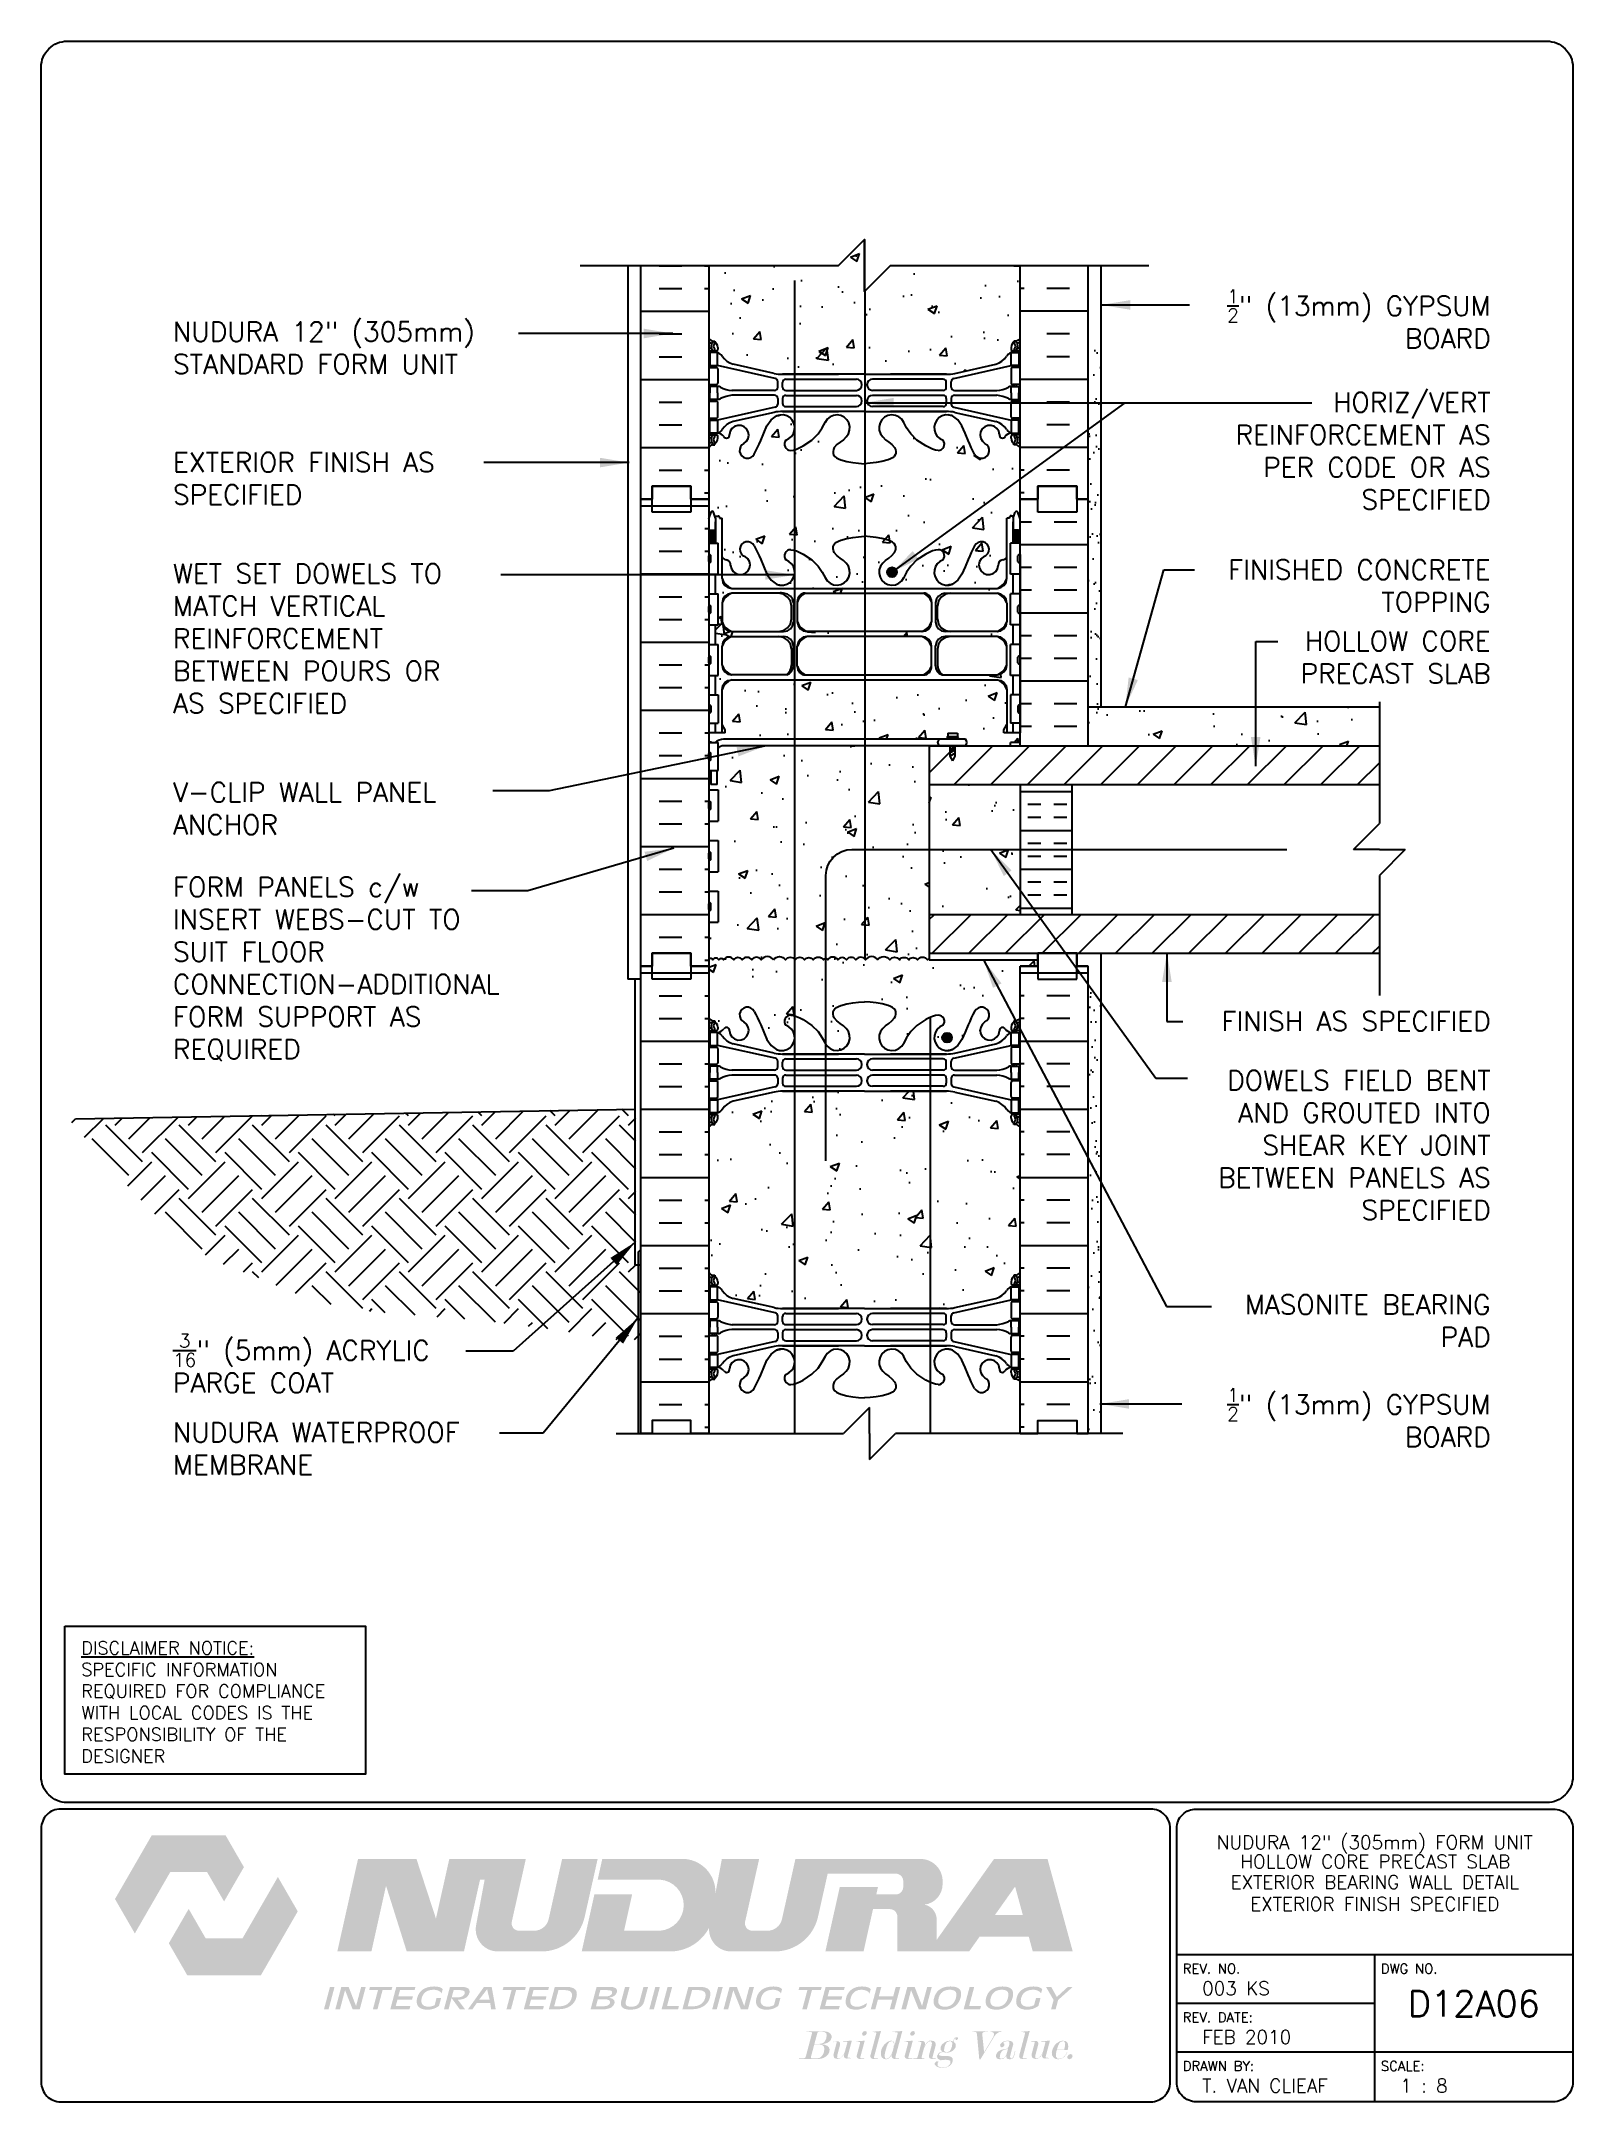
# Paper-space layout 'D12A06' of a CAD drawing. Header units: inches. Extents: x 0.42 to 7.8, y 0.49 to 10.41.
# The model-space entities are those that its viewports show. They can reach past a viewport. Long polylines and large blocks are cut down to what shows.
import ezdxf
from ezdxf.enums import TextEntityAlignment as Align

# ---------------------------------------------------------------- set-up
doc = ezdxf.new("R2010")
doc.units = ezdxf.units.IN
doc.header["$LTSCALE"] = 0.5
doc.header["$MEASUREMENT"] = 0
doc.linetypes.add('DASHED2', pattern=[0.375, 0.25, -0.125])
for name, color, linetype in [('HATCH', 12, 'Continuous'), ('line25', 2, 'Continuous'), ('LINE3', 3, 'Continuous'), ('LINE50', 5, 'Continuous'), ('LINE9', 9, 'Continuous'), ('LOGO', 7, 'Continuous'), ('TBK_LINE65', 3, 'Continuous'), ('TBK_TEXT', 4, 'Continuous'), ('TEXT', 4, 'Continuous'), ('Web_Edge', 9, 'Continuous')]:
    doc.layers.add(name, color=color, linetype=linetype)
doc.styles.add('DIM', font='romans.shx', dxfattribs={"width": 0.7})
doc.styles.add('ROMANS', font='romans.shx', dxfattribs={"height": 0.75})
doc.styles.get("Standard").update_dxf_attribs({"font": 'romans.shx', "height": 0.75})
doc.dimstyles.new('ext_12', dxfattribs={"dimscale": 12, "dimtxt": 0.09375, "dimasz": 0.09375, "dimexe": 0.09375, "dimexo": 0.0625, "dimgap": 0.0625, "dimtad": 1, "dimdec": 1, "dimzin": 3, "dimdsep": 46, "dimlunit": 4, "dimtxsty": 'DIM', "dimcen": 0.09, "dimdle": 0.09375, "dimclrt": 4, "dimadec": 0, "dimazin": 0, "dimtfac": 1, "dimtdec": 1, "dimtmove": 2, "dimatfit": 3, "dimfxl": 1, "dimfrac": 2, "dimtolj": 1, "dimtzin": 0, "dimarcsym": 0})
pattern_1 = [(45, (88.4987, 14.2666), (-0.707107, 0.707107), [])]
pattern_2 = [(37.5, (114.5882, -0.1), (-0.0314967, 0.963412), [0, -0.76, 0, -0.85, 0, -0.8125]), (7.5, (114.5882, -0.1), (0.884888, 1.411073), [0, -0.41, 0, -0.685, 0, -0.2625]), (327.5, (113.9732, -0.1), (1.557071, 0.0028295), [0, -0.25, 0, -0.9, 0, -1.175]), (317.5, (113.9732, -0.1), (1.503063, 0.438838), [0, -0.125, 0, -0.59, 0, -0.675])]
pattern_3 = [(50, (0, 0), (3.5863, -0.31376), [0.375, -4.125]), (355, (0, 0), (-0.693757, 3.76096), [0.3, -3.3]), (100.4514, (0.299, -0.026), (2.892544, 3.4472), [0.3187, -3.50571]), (46.1842, (0, 1), (5.33621, -0.827596), [0.5625, -6.1875]), (96.6356, (0.4447, 0.931), (4.67331, 4.87059), [0.47805, -5.25857]), (351.1842, (0, 1), (4.67331, 4.87059), [0.45, -4.95]), (21, (0.5, 0.75), (2.984535, -2.013094), [0.375, -4.125]), (326, (0.5, 0.75), (1.216577, 3.62575), [0.3, -3.3]), (71.4514, (0.7487, 0.5822), (4.20111, 1.612656), [0.3187, -3.50571]), (37.5, (0, 0), (0.060799, 1.664469), [0, -3.26, 0, -3.35, 0, -3.3125]), (7.5, (0, 0), (1.315348, 1.972059), [0, -1.91, 0, -3.185, 0, -1.2625]), (327.5, (-1.115, 0), (2.669112, -0.1127744), [0, -1.25, 0, -3.9, 0, -5.175]), (317.5, (-1.615, 0), (2.91593, 0.500525), [0, -1.625, 0, -2.59, 0, -3.675])]

psp = doc.layouts.new('D12A06')

# ---------------------------------------------------------------- texts
at = {"layer": 'TBK_TEXT', "color": 7, "style": 'ROMANS'}
for s, p in [('REV. NO.', (5.9215, 1.107)), ('DWG NO.', (6.876, 1.107)), ('REV. DATE:', (5.9215, 0.8726)), ('DRAWN BY:', (5.9215, 0.6382)), ('SCALE:', (6.876, 0.6382))]:
    psp.add_text(s, height=0.04688, dxfattribs=at).set_placement(p)
at = {"layer": 'TEXT', "insert": (0.6134, 2.7065), "char_height": 0.0625, "width": 1.41371, "attachment_point": 1, "style": 'ROMANS'}
psp.add_mtext('{\\Fromans.shx|c1;\\LDISCLAIMER NOTICE:\\l\\PSPECIFIC INFORMATION REQUIRED FOR COMPLIANCE WITH LOCAL CODES IS THE RESPONSIBILITY OF THE DESIGNER}', dxfattribs=at)

msp = doc.modelspace()

# ---------------------------------------------------------------- texts
at = {"layer": 'TEXT', "char_height": 0.75, "style": 'ROMANS'}
for s, insert, width, attachment_point in [('\\A1;{\\H0.7x;\\S1/2;}" (13mm) GYPSUM BOARD', (236.909, 171.249), 11.41772, 6), ('NUDURA 12" (305mm) STANDARD FORM UNIT', (186.108, 170.132), 14.02003, 4), ('HORIZ/VERT REINFORCEMENT AS PER CODE OR AS SPECIFIED', (236.909, 166.158), 11.41772, 6), ('EXTERIOR FINISH AS SPECIFIED', (186.108, 165.1), 14.02003, 4), ('WET SET DOWELS TO MATCH VERTICAL REINFORCEMENT BETWEEN POURS OR AS SPECIFIED', (186.103, 158.934), 12.95276, 4), ('\\A1;FINISHED CONCRETE TOPPING', (236.909, 160.959), 11.41772, 6), ('\\A1;HOLLOW CORE PRECAST SLAB', (236.909, 158.207), 11.41772, 6), ('V-CLIP WALL PANEL ANCHOR', (186.103, 152.384), 12.95276, 4), ('FORM PANELS c/w INSERT WEBS-CUT TO SUIT FLOOR CONNECTION-ADDITIONAL FORM SUPPORT AS REQUIRED', (186.108, 146.199), 12.95276, 4), ('FINISH AS SPECIFIED', (236.909, 144.186), 12.14878, 6), ('DOWELS FIELD BENT AND GROUTED INTO SHEAR KEY JOINT BETWEEN PANELS AS SPECIFIED', (236.909, 139.407), 11.54981, 6), ('MASONITE BEARING PAD', (236.909, 132.64), 10.51485, 6), ('\\A1;{\\H0.7x;\\S1/2;}" (13mm) GYPSUM BOARD', (236.909, 128.916), 11.41772, 6)]:
    msp.add_mtext(s, dxfattribs=dict(at, insert=insert, width=width, attachment_point=attachment_point))
at = {"layer": 'TEXT', "char_height": 0.75, "attachment_point": 4}
for s, insert, width in [('\\A1;{\\H0.7x;\\S3/16;}" (5mm) ACRYLIC PARGE COAT', (186.108, 131.002), 12.12771), ('NUDURA WATERPROOF MEMBRANE', (186.108, 127.716), 15.29547)]:
    msp.add_mtext(s, dxfattribs=dict(at, insert=insert, width=width))

# ---------------------------------------------------------------- blocks, each defined once
blk = doc.blocks.new('TITLEBLOCK-Tag')
at = {"style": 'ROMANS'}
for tag, height, p in [('TITLE_LINE_1', 0.065, (0.927, -0.1328)), ('TITLE_LINE_2', 0.065, (0.9294, -0.2258)), ('CENTRE-LINE-3', 0.065, (0.927, -0.3246)), ('TITLE_LINE_4', 0.065, (0.927, -0.4299)), ('TITLE_LINE_5', 0.065, (0.927, -0.526)), ('DWG', 0.125, (1.4043, -0.9102))]:
    blk.add_attdef(tag, text='', height=height, dxfattribs=at).set_placement(p, align=Align.MIDDLE_CENTER)
for tag, p in [('LATEST_REVISION', (0.0954, -0.8366)), ('REVISION_DATE', (0.0954, -1.071)), ('DRAWN_BY', (0.0954, -1.3053)), ('SCALE', (1.0499, -1.3053))]:
    blk.add_attdef(tag, text='', height=0.065, dxfattribs=at).set_placement(p, align=Align.MIDDLE_LEFT)
blk = doc.blocks.new('12-inch Hinge Pin Web')
at = {"layer": 'Web_Edge'}
for p, q in [((349.969, 208.905), (350.059, 208.905)), ((350.059, 208.905), (350.059, 208.863)), ((361.677, 208.905), (361.587, 208.905)), ((361.587, 208.905), (361.587, 208.863)), ((349.823, 208.626), (349.901, 208.626)), ((349.823, 208.526), (350.107, 208.526)), ((349.969, 208.526), (349.969, 208.456)), ((350.059, 208.526), (350.059, 208.456)), ((350.169, 208.656), (350.169, 208.588)), ((361.477, 208.656), (361.477, 208.588)), ((361.823, 208.526), (361.54, 208.526)), ((361.587, 208.526), (361.587, 208.456)), ((361.677, 208.526), (361.677, 208.456)), ((361.823, 208.626), (361.746, 208.626)), ((349.823, 207.886), (350.107, 207.886)), ((349.969, 207.956), (349.969, 207.886)), ((350.059, 207.956), (350.059, 207.886)), ((352.382, 207.459), (350.164, 207.956)), ((350.169, 207.823), (350.169, 207.288)), ((352.339, 207.658), (350.758, 208.011)), ((352.48, 207.125), (352.48, 207.337)), ((352.666, 207.622), (354.823, 207.622)), ((355.823, 207.622), (352.666, 207.622)), ((352.667, 207.126), (352.667, 207.31)), ((352.792, 207.435), (355.511, 207.435)), ((355.823, 207.622), (358.981, 207.622)), ((358.855, 207.435), (356.135, 207.435)), ((358.981, 207.622), (356.823, 207.622)), ((358.98, 207.126), (358.98, 207.31)), ((359.167, 207.125), (359.167, 207.337)), ((359.265, 207.459), (361.482, 207.956)), ((359.308, 207.658), (360.889, 208.011)), ((361.477, 207.823), (361.477, 207.288)), ((361.823, 207.886), (361.54, 207.886)), ((361.587, 207.956), (361.587, 207.886)), ((361.677, 207.956), (361.677, 207.886)), ((349.823, 207.226), (350.107, 207.226)), ((349.823, 206.586), (350.107, 206.586)), ((349.969, 207.226), (349.969, 207.156)), ((349.969, 206.586), (349.969, 206.656)), ((350.059, 207.226), (350.059, 207.156)), ((350.059, 206.586), (350.059, 206.656)), ((350.169, 205.988), (350.169, 206.523)), ((352.355, 207), (350.717, 207)), ((352.355, 206.812), (350.717, 206.812)), ((352.48, 206.687), (352.48, 206.475)), ((352.667, 206.686), (352.667, 206.502)), ((352.792, 207.001), (355.511, 207.001)), ((352.792, 206.811), (355.511, 206.811)), ((358.855, 207.001), (356.135, 207.001)), ((358.855, 206.811), (356.135, 206.811)), ((358.98, 206.686), (358.98, 206.502)), ((359.167, 206.687), (359.167, 206.475)), ((359.292, 207), (360.93, 207)), ((359.292, 206.812), (360.93, 206.812)), ((361.477, 205.988), (361.477, 206.523)), ((361.823, 207.226), (361.54, 207.226)), ((361.823, 206.586), (361.54, 206.586)), ((361.587, 207.226), (361.587, 207.156)), ((361.587, 206.586), (361.587, 206.656)), ((361.677, 207.226), (361.677, 207.156)), ((361.677, 206.586), (361.677, 206.656)), ((349.823, 205.926), (350.107, 205.926)), ((349.969, 205.856), (349.969, 205.926)), ((350.059, 205.856), (350.059, 205.926)), ((352.382, 206.353), (350.164, 205.856)), ((352.339, 206.154), (350.758, 205.801)), ((352.666, 206.19), (354.823, 206.19)), ((355.823, 206.19), (352.666, 206.19)), ((352.792, 206.377), (355.511, 206.377)), ((355.823, 206.19), (358.981, 206.19)), ((358.855, 206.377), (356.135, 206.377)), ((358.981, 206.19), (356.823, 206.19)), ((359.265, 206.353), (361.482, 205.856)), ((359.308, 206.154), (360.889, 205.801)), ((361.823, 205.926), (361.54, 205.926)), ((361.587, 205.856), (361.587, 205.926)), ((361.677, 205.856), (361.677, 205.926)), ((349.823, 205.286), (350.107, 205.286)), ((349.823, 205.186), (349.901, 205.186)), ((349.969, 205.286), (349.969, 205.356)), ((349.969, 204.907), (350.059, 204.907)), ((350.059, 205.286), (350.059, 205.356)), ((350.059, 204.907), (350.059, 204.949)), ((350.169, 205.156), (350.169, 205.223)), ((361.477, 205.156), (361.477, 205.223)), ((361.823, 205.286), (361.54, 205.286)), ((361.587, 205.286), (361.587, 205.356)), ((361.587, 204.907), (361.587, 204.949)), ((361.677, 204.907), (361.587, 204.907)), ((361.677, 205.286), (361.677, 205.356)), ((361.823, 205.186), (361.746, 205.186)), ((349.823, 198.818), (349.901, 198.818)), ((349.823, 198.718), (350.107, 198.718)), ((349.969, 199.097), (350.059, 199.097)), ((349.969, 198.718), (349.969, 198.648)), ((350.059, 199.097), (350.059, 199.055)), ((350.059, 198.718), (350.059, 198.648)), ((350.169, 198.848), (350.169, 198.781)), ((361.477, 198.848), (361.477, 198.781)), ((361.823, 198.718), (361.54, 198.718)), ((361.677, 199.097), (361.587, 199.097)), ((361.587, 199.097), (361.587, 199.055)), ((361.587, 198.718), (361.587, 198.648)), ((361.677, 198.718), (361.677, 198.648)), ((361.823, 198.818), (361.746, 198.818)), ((349.823, 198.078), (350.107, 198.078)), ((349.969, 198.148), (349.969, 198.078)), ((350.059, 198.148), (350.059, 198.078)), ((352.382, 197.652), (350.164, 198.148)), ((350.169, 198.016), (350.169, 197.481)), ((352.339, 197.85), (350.758, 198.203)), ((352.666, 197.814), (354.823, 197.814)), ((355.823, 197.814), (352.666, 197.814)), ((355.823, 197.814), (358.981, 197.814)), ((358.981, 197.814), (356.823, 197.814)), ((359.265, 197.652), (361.482, 198.148)), ((359.308, 197.85), (360.889, 198.203)), ((361.477, 198.016), (361.477, 197.481)), ((361.823, 198.078), (361.54, 198.078)), ((361.587, 198.148), (361.587, 198.078)), ((361.677, 198.148), (361.677, 198.078)), ((349.823, 197.418), (350.107, 197.418)), ((349.969, 197.418), (349.969, 197.348)), ((350.059, 197.418), (350.059, 197.348)), ((352.355, 197.192), (350.717, 197.192)), ((352.355, 197.004), (350.717, 197.004)), ((352.48, 197.317), (352.48, 197.53)), ((352.667, 197.318), (352.667, 197.502)), ((352.792, 197.627), (355.511, 197.627)), ((352.792, 197.193), (355.511, 197.193)), ((352.792, 197.003), (355.511, 197.003)), ((358.855, 197.627), (356.135, 197.627)), ((358.855, 197.193), (356.135, 197.193)), ((358.855, 197.003), (356.135, 197.003)), ((358.98, 197.318), (358.98, 197.502)), ((359.167, 197.317), (359.167, 197.53)), ((359.292, 197.192), (360.93, 197.192)), ((359.292, 197.004), (360.93, 197.004)), ((361.823, 197.418), (361.54, 197.418)), ((361.587, 197.418), (361.587, 197.348)), ((361.677, 197.418), (361.677, 197.348)), ((349.823, 196.778), (350.107, 196.778)), ((349.969, 196.778), (349.969, 196.848)), ((350.059, 196.778), (350.059, 196.848)), ((352.382, 196.545), (350.164, 196.048)), ((350.169, 196.181), (350.169, 196.716)), ((352.339, 196.347), (350.758, 195.994)), ((352.48, 196.879), (352.48, 196.667)), ((352.666, 196.383), (354.823, 196.383)), ((355.823, 196.383), (352.666, 196.383)), ((352.667, 196.878), (352.667, 196.694)), ((352.792, 196.569), (355.511, 196.569)), ((355.823, 196.383), (358.981, 196.383)), ((358.855, 196.569), (356.135, 196.569)), ((358.981, 196.383), (356.823, 196.383)), ((358.98, 196.878), (358.98, 196.694)), ((359.167, 196.879), (359.167, 196.667)), ((359.265, 196.545), (361.482, 196.048)), ((359.308, 196.347), (360.889, 195.994)), ((361.477, 196.181), (361.477, 196.716)), ((361.823, 196.778), (361.54, 196.778)), ((361.587, 196.778), (361.587, 196.848)), ((361.677, 196.778), (361.677, 196.848)), ((349.823, 196.118), (350.107, 196.118)), ((349.823, 195.478), (350.107, 195.478)), ((349.823, 195.378), (349.901, 195.378)), ((349.969, 196.048), (349.969, 196.118)), ((349.969, 195.478), (349.969, 195.548)), ((350.059, 196.048), (350.059, 196.118)), ((350.059, 195.478), (350.059, 195.548)), ((350.169, 195.348), (350.169, 195.416)), ((361.477, 195.348), (361.477, 195.416)), ((361.823, 196.118), (361.54, 196.118)), ((361.823, 195.478), (361.54, 195.478)), ((361.587, 196.048), (361.587, 196.118)), ((361.587, 195.478), (361.587, 195.548)), ((361.677, 196.048), (361.677, 196.118)), ((361.677, 195.478), (361.677, 195.548)), ((361.823, 195.378), (361.746, 195.378)), ((349.969, 195.099), (350.059, 195.099)), ((350.059, 195.099), (350.059, 195.141)), ((361.587, 195.099), (361.587, 195.141)), ((361.677, 195.099), (361.587, 195.099))]:
    blk.add_line(p, q, dxfattribs=at)
for points in [[(349.864, 207.956), (350.164, 207.956), (350.164, 208.456), (349.864, 208.456)], [(361.782, 207.956), (361.482, 207.956), (361.482, 208.456), (361.782, 208.456)], [(349.864, 205.856), (350.164, 205.856), (350.164, 205.356), (349.864, 205.356)], [(361.782, 205.856), (361.482, 205.856), (361.482, 205.356), (361.782, 205.356)], [(349.864, 198.148), (350.164, 198.148), (350.164, 198.648), (349.864, 198.648)], [(361.782, 198.148), (361.482, 198.148), (361.482, 198.648), (361.782, 198.648)], [(349.864, 196.048), (350.164, 196.048), (350.164, 195.548), (349.864, 195.548)], [(361.782, 196.048), (361.482, 196.048), (361.482, 195.548), (361.782, 195.548)]]:
    blk.add_lwpolyline(points, close=True, dxfattribs=at)
for points in [[(350.164, 206.906), (350.164, 207.156), (349.864, 207.156), (349.864, 206.906)], [(350.164, 206.906), (350.164, 206.656), (349.864, 206.656), (349.864, 206.906)], [(361.482, 206.906), (361.482, 207.156), (361.782, 207.156), (361.782, 206.906)], [(361.482, 206.906), (361.482, 206.656), (361.782, 206.656), (361.782, 206.906)], [(350.164, 197.098), (350.164, 197.348), (349.864, 197.348), (349.864, 197.098)], [(350.164, 197.098), (350.164, 196.848), (349.864, 196.848), (349.864, 197.098)], [(361.482, 197.098), (361.482, 197.348), (361.782, 197.348), (361.782, 197.098)], [(361.482, 197.098), (361.482, 196.848), (361.782, 196.848), (361.782, 197.098)]]:
    blk.add_lwpolyline(points, dxfattribs=at)
for centre, radius, start, end in [((350.169, 209.363), 0.5, 226.21089, 250.52878), ((350.169, 209.363), 0.6, 234.78322, 245.07477), ((350.163, 208.71), 0.25, 140.11451, 222.46087), ((350.005, 208.841), 0.045, 321.448, 139.1879), ((349.919, 208.656), 0.25, 0, 70.52878), ((350.989, 208.532), 0.375, 182.92371, 59.86753), ((351.309, 209.126), 0.3, 27.59697, 243.94252), ((352.982, 208.879), 0.242, 90, 218.23271), ((358.665, 208.879), 0.242, 321.76729, 90), ((360.337, 209.126), 0.3, 296.05748, 152.40303), ((360.657, 208.532), 0.375, 120.13247, 357.07629), ((361.727, 208.656), 0.25, 109.47122, 180), ((361.641, 208.841), 0.045, 40.8121, 218.552), ((361.477, 209.363), 0.5, 289.47122, 313.78911), ((361.484, 208.71), 0.25, 317.53913, 39.88549), ((361.477, 209.363), 0.6, 294.92523, 305.21678), ((349.902, 208.646), 0.0196, 269.40316, 15.4901), ((349.907, 208.8), 0.021, 343.464, 63.99573), ((350.012, 208.572), 0.045, 222.46087, 42.46087), ((350.163, 208.71), 0.16, 140.00008, 222.46087), ((350.107, 208.588), 0.0625, 270, 0), ((350.127, 208.805), 0.352, 276.12908, 321.53314), ((350.042, 208.113), 0.364, 34.97751, 70.33874), ((350.965, 208.725), 0.743, 212.79192, 253.81071), ((350.504, 208.537), 0.113, 347.81557, 154.05694), ((352.636, 208.254), 0.5, 246.21387, 71.79367), ((354.761, 208.254), 0.5, 204.81899, 44.18751), ((356.886, 208.254), 0.5, 135.81249, 335.18101), ((359.011, 208.254), 0.5, 108.20633, 293.78613), ((360.682, 208.725), 0.743, 286.18929, 327.20808), ((361.143, 208.537), 0.113, 25.94306, 192.18443), ((361.52, 208.805), 0.352, 218.46686, 263.87092), ((361.605, 208.113), 0.364, 109.66126, 145.02249), ((361.54, 208.588), 0.0625, 180, 270), ((361.635, 208.572), 0.045, 137.53913, 317.53913), ((361.484, 208.71), 0.16, 317.53913, 39.99992), ((361.74, 208.8), 0.021, 116.00427, 196.536), ((361.745, 208.646), 0.0196, 164.5099, 270.59684), ((350.107, 207.823), 0.0625, 0, 90), ((350.107, 207.288), 0.0625, 270, 0), ((352.666, 209.122), 1.5, 257.41348, 270), ((352.355, 207.337), 0.125, 0, 77.37673), ((352.792, 207.31), 0.125, 90, 180), ((355.511, 207.218), 0.217, 270, 90), ((356.135, 207.218), 0.217, 90, 270), ((358.855, 207.31), 0.125, 0, 90), ((358.981, 209.122), 1.5, 270, 282.58652), ((359.292, 207.337), 0.125, 102.62327, 180), ((361.54, 207.823), 0.0625, 90, 180), ((361.54, 207.288), 0.0625, 180, 270), ((350.107, 206.523), 0.0625, 0, 90), ((350.16, 206.937), 0.219, 60.49375, 88.91995), ((350.16, 206.875), 0.219, 271.08005, 299.50625), ((350.806, 208.167), 1.17, 242.63655, 265.65045), ((350.806, 205.645), 1.17, 94.34955, 117.36345), ((352.355, 207.125), 0.125, 270, 0), ((352.355, 206.687), 0.125, 0, 90), ((352.355, 206.475), 0.125, 282.62327, 0), ((352.792, 207.126), 0.125, 180, 270), ((352.792, 206.686), 0.125, 90, 180), ((352.792, 206.502), 0.125, 180, 270), ((355.511, 206.594), 0.217, 270, 90), ((356.135, 206.594), 0.217, 90, 270), ((358.855, 207.126), 0.125, 270, 360), ((358.855, 206.686), 0.125, 0, 90), ((358.855, 206.502), 0.125, 270, 0), ((359.292, 207.125), 0.125, 180, 270), ((359.292, 206.687), 0.125, 90, 180), ((359.292, 206.475), 0.125, 180, 257.37673), ((360.841, 208.167), 1.17, 274.34955, 297.36345), ((360.841, 205.645), 1.17, 62.63655, 85.65045), ((361.487, 206.937), 0.219, 91.08005, 119.50625), ((361.487, 206.875), 0.219, 240.49375, 268.91995), ((361.54, 206.523), 0.0625, 90, 180), ((350.107, 205.988), 0.0625, 270, 0), ((350.965, 205.087), 0.743, 106.18929, 147.20808), ((352.666, 204.69), 1.5, 90, 102.58652), ((358.981, 204.69), 1.5, 77.41348, 90), ((360.682, 205.087), 0.743, 32.79192, 73.81071), ((361.54, 205.988), 0.0625, 180, 270), ((350.169, 204.449), 0.6, 114.92523, 125.21678), ((350.169, 204.449), 0.5, 109.47122, 133.78911), ((349.902, 205.166), 0.0196, 344.5099, 90.59684), ((350.163, 205.101), 0.25, 137.53913, 219.88549), ((349.907, 205.012), 0.021, 296.00427, 16.536), ((350.005, 204.97), 0.045, 220.8121, 38.552), ((350.012, 205.24), 0.045, 317.53913, 137.53913), ((350.163, 205.101), 0.16, 137.53913, 219.99992), ((349.919, 205.156), 0.25, 289.47122, 360), ((350.107, 205.223), 0.0625, 360, 90), ((350.042, 205.699), 0.364, 289.66126, 325.02249), ((361.605, 205.699), 0.364, 214.97751, 250.33874), ((361.54, 205.223), 0.0625, 90, 180), ((361.727, 205.156), 0.25, 180, 250.52878), ((361.635, 205.24), 0.045, 42.46087, 222.46087), ((361.641, 204.97), 0.045, 141.448, 319.1879), ((361.484, 205.101), 0.16, 320.00008, 42.46087), ((361.477, 204.449), 0.5, 46.21089, 70.52878), ((361.484, 205.101), 0.25, 320.11451, 42.46087), ((361.74, 205.012), 0.021, 163.464, 243.99573), ((361.745, 205.166), 0.0196, 89.40316, 195.4901), ((361.477, 204.449), 0.6, 54.78322, 65.07477), ((350.169, 199.555), 0.5, 226.21089, 250.52878), ((350.169, 199.555), 0.6, 234.78322, 245.07477), ((349.902, 198.838), 0.0196, 269.40316, 15.4901), ((350.163, 198.903), 0.25, 140.11451, 222.46087), ((349.907, 198.992), 0.021, 343.464, 63.99573), ((350.005, 199.034), 0.045, 321.448, 139.1879), ((350.012, 198.764), 0.045, 222.46087, 42.46087), ((349.919, 198.848), 0.25, 0, 70.52878), ((350.163, 198.903), 0.16, 140.00008, 222.46087), ((350.107, 198.781), 0.0625, 270, 0), ((350.042, 198.306), 0.364, 34.97751, 70.33874), ((350.965, 198.917), 0.743, 212.79192, 253.81071), ((360.682, 198.917), 0.743, 286.18929, 327.20808), ((361.605, 198.306), 0.364, 109.66126, 145.02249), ((361.727, 198.848), 0.25, 109.47122, 180), ((361.54, 198.781), 0.0625, 180, 270), ((361.635, 198.764), 0.045, 137.53913, 317.53913), ((361.641, 199.034), 0.045, 40.8121, 218.552), ((361.484, 198.903), 0.16, 317.53913, 39.99992), ((361.477, 199.555), 0.5, 289.47122, 313.78911), ((361.484, 198.903), 0.25, 317.53913, 39.88549), ((361.74, 198.992), 0.021, 116.00427, 196.536), ((361.745, 198.838), 0.0196, 164.5099, 270.59684), ((361.477, 199.555), 0.6, 294.92523, 305.21678), ((350.107, 198.016), 0.0625, 0, 90), ((352.666, 199.314), 1.5, 257.41348, 270), ((358.981, 199.314), 1.5, 270, 282.58652), ((361.54, 198.016), 0.0625, 90, 180), ((350.107, 197.481), 0.0625, 270, 0), ((350.16, 197.13), 0.219, 60.49375, 88.91995), ((350.806, 198.359), 1.17, 242.63655, 265.65045), ((350.806, 195.837), 1.17, 94.34955, 117.36345), ((352.355, 197.317), 0.125, 270, 0), ((352.355, 196.879), 0.125, 0, 90), ((352.355, 197.53), 0.125, 0, 77.37673), ((352.792, 197.502), 0.125, 90, 180), ((352.792, 197.318), 0.125, 180, 270), ((352.792, 196.878), 0.125, 90, 180), ((355.511, 197.41), 0.217, 270, 90), ((355.511, 196.786), 0.217, 270, 90), ((356.135, 197.41), 0.217, 90, 270), ((356.135, 196.786), 0.217, 90, 270), ((358.855, 197.502), 0.125, 0, 90), ((358.855, 197.318), 0.125, 270, 360), ((358.855, 196.878), 0.125, 0, 90), ((359.292, 197.53), 0.125, 102.62327, 180), ((359.292, 197.317), 0.125, 180, 270), ((359.292, 196.879), 0.125, 90, 180), ((360.841, 198.359), 1.17, 274.34955, 297.36345), ((360.841, 195.837), 1.17, 62.63655, 85.65045), ((361.487, 197.13), 0.219, 91.08005, 119.50625), ((361.54, 197.481), 0.0625, 180, 270), ((350.107, 196.716), 0.0625, 0, 90), ((350.107, 196.181), 0.0625, 270, 0), ((350.16, 197.067), 0.219, 271.08005, 299.50625), ((352.666, 194.883), 1.5, 90, 102.58652), ((352.355, 196.667), 0.125, 282.62327, 0), ((352.636, 195.75), 0.5, 288.20633, 113.78613), ((352.792, 196.694), 0.125, 180, 270), ((354.761, 195.75), 0.5, 315.81249, 155.18101), ((356.886, 195.75), 0.5, 24.81899, 224.18751), ((359.011, 195.75), 0.5, 66.21387, 251.79367), ((358.855, 196.694), 0.125, 270, 0), ((358.981, 194.883), 1.5, 77.41348, 90), ((359.292, 196.667), 0.125, 180, 257.37673), ((361.487, 197.067), 0.219, 240.49375, 268.91995), ((361.54, 196.716), 0.0625, 90, 180), ((361.54, 196.181), 0.0625, 180, 270), ((349.902, 195.359), 0.0196, 344.5099, 90.59684), ((350.163, 195.294), 0.25, 137.53913, 219.88549), ((350.012, 195.432), 0.045, 317.53913, 137.53913), ((350.163, 195.294), 0.16, 137.53913, 219.99992), ((349.919, 195.348), 0.25, 289.47122, 360), ((350.107, 195.416), 0.0625, 360, 90), ((350.042, 195.891), 0.364, 289.66126, 325.02249), ((350.127, 195.199), 0.352, 38.46686, 83.87092), ((350.965, 195.28), 0.743, 106.18929, 147.20808), ((350.504, 195.467), 0.113, 205.94306, 12.18443), ((350.989, 195.472), 0.375, 300.13247, 177.07629), ((360.657, 195.472), 0.375, 2.92371, 239.86753), ((360.682, 195.28), 0.743, 32.79192, 73.81071), ((361.143, 195.467), 0.113, 167.81557, 334.05694), ((361.52, 195.199), 0.352, 96.12908, 141.53314), ((361.605, 195.891), 0.364, 214.97751, 250.33874), ((361.54, 195.416), 0.0625, 90, 180), ((361.727, 195.348), 0.25, 180, 250.52878), ((361.635, 195.432), 0.045, 42.46087, 222.46087), ((361.484, 195.294), 0.16, 320.00008, 42.46087), ((361.484, 195.294), 0.25, 320.11451, 42.46087), ((361.745, 195.359), 0.0196, 89.40316, 195.4901), ((350.169, 194.641), 0.6, 114.92523, 125.21678), ((350.169, 194.641), 0.5, 109.47122, 133.78911), ((349.907, 195.204), 0.021, 296.00427, 16.536), ((350.005, 195.163), 0.045, 220.8121, 38.552), ((351.309, 194.878), 0.3, 116.05748, 332.40303), ((352.982, 195.125), 0.242, 141.76729, 270), ((358.665, 195.125), 0.242, 270, 38.23271), ((360.337, 194.878), 0.3, 207.59697, 63.94252), ((361.641, 195.163), 0.045, 141.448, 319.1879), ((361.477, 194.641), 0.5, 46.21089, 70.52878), ((361.74, 195.204), 0.021, 163.464, 243.99573), ((361.477, 194.641), 0.6, 54.78322, 65.07477)]:
    blk.add_arc(centre, radius, start, end, dxfattribs=at)
for points, knots in [([(355.119, 208.603), (355.012, 208.766), (354.652, 208.856), (354.575, 209.352), (355.123, 209.588), (355.527, 209.616), (355.823, 209.637)], [0.229407, 0.229407, 0.229407, 0.229407, 0.844432, 1.128849, 1.464331, 2.389004, 2.389004, 2.389004, 2.389004]), ([(356.527, 208.603), (356.635, 208.766), (356.995, 208.856), (357.072, 209.352), (356.524, 209.588), (356.12, 209.616), (355.823, 209.637)], [0.229407, 0.229407, 0.229407, 0.229407, 0.844432, 1.128849, 1.464331, 2.389004, 2.389004, 2.389004, 2.389004]), ([(351.575, 209.265), (351.661, 209.098), (351.914, 208.608), (352.128, 207.859), (352.538, 207.764), (352.595, 207.756)], [0, 0, 0, 0, 0.579211, 1.703896, 1.875321, 1.875321, 1.875321, 1.875321]), ([(352.982, 209.121), (353.103, 209.123), (353.937, 208.766), (354.176, 208.309), (354.317, 208.026)], [0.038125, 0.038125, 0.038125, 0.038125, 0.320663, 1.258119, 1.258119, 1.258119, 1.258119]), ([(358.665, 209.121), (358.544, 209.123), (357.71, 208.766), (357.471, 208.309), (357.33, 208.026)], [0.038125, 0.038125, 0.038125, 0.038125, 0.320663, 1.258119, 1.258119, 1.258119, 1.258119]), ([(360.072, 209.265), (359.986, 209.098), (359.733, 208.608), (359.519, 207.859), (359.109, 207.764), (359.052, 207.756)], [0, 0, 0, 0, 0.579211, 1.703896, 1.875321, 1.875321, 1.875321, 1.875321]), ([(351.575, 194.739), (351.661, 194.906), (351.914, 195.396), (352.128, 196.145), (352.538, 196.24), (352.595, 196.248)], [0, 0, 0, 0, 0.579211, 1.703896, 1.875321, 1.875321, 1.875321, 1.875321]), ([(360.072, 194.739), (359.986, 194.906), (359.733, 195.396), (359.519, 196.145), (359.109, 196.24), (359.052, 196.248)], [0, 0, 0, 0, 0.579211, 1.703896, 1.875321, 1.875321, 1.875321, 1.875321]), ([(352.982, 194.883), (353.103, 194.881), (353.937, 195.239), (354.176, 195.695), (354.317, 195.979)], [0.038125, 0.038125, 0.038125, 0.038125, 0.320663, 1.258119, 1.258119, 1.258119, 1.258119]), ([(355.119, 195.401), (355.012, 195.238), (354.652, 195.148), (354.575, 194.652), (355.123, 194.416), (355.527, 194.388), (355.823, 194.367)], [0.229407, 0.229407, 0.229407, 0.229407, 0.844432, 1.128849, 1.464331, 2.389004, 2.389004, 2.389004, 2.389004]), ([(356.527, 195.401), (356.635, 195.238), (356.995, 195.148), (357.072, 194.652), (356.524, 194.416), (356.12, 194.388), (355.823, 194.367)], [0.229407, 0.229407, 0.229407, 0.229407, 0.844432, 1.128849, 1.464331, 2.389004, 2.389004, 2.389004, 2.389004]), ([(358.665, 194.883), (358.544, 194.881), (357.71, 195.239), (357.471, 195.695), (357.33, 195.979)], [0.038125, 0.038125, 0.038125, 0.038125, 0.320663, 1.258119, 1.258119, 1.258119, 1.258119])]:
    blk.add_open_spline(points, degree=3, knots=knots, dxfattribs=at)
for points in [[(352.667, 207.131), (352.667, 207.305)], [(358.98, 207.131), (358.98, 207.305)], [(352.667, 206.681), (352.667, 206.507)], [(358.98, 206.681), (358.98, 206.507)], [(352.667, 197.323), (352.667, 197.497)], [(358.98, 197.323), (358.98, 197.497)], [(352.667, 196.873), (352.667, 196.699)], [(358.98, 196.873), (358.98, 196.699)]]:
    blk.add_open_spline(points, degree=1, dxfattribs=at)

# ---------------------------------------------------------------- hatches: boundary and pattern name
at = {"layer": 'HATCH'}
h = msp.add_hatch(dxfattribs=at)
h.set_pattern_fill('AR-CONC', color=256, scale=0.5)
h.set_pattern_definition(pattern_3)
h.paths.add_polyline_path([(218.53, 170.017), (218.483, 170.017, -0.414214), (218.42, 170.08), (218.42, 170.147, -0.249069), (218.53, 170.354), (218.53, 170.396), (218.62, 170.396, 0.088416), (218.766, 170.493), (218.766, 173.301), (213.766, 173.301), (212.766, 172.301), (212.766, 173.301), (212.766, 174.301), (211.766, 173.301), (206.766, 173.301), (206.766, 170.493, 0.088416), (206.912, 170.396), (207.002, 170.396), (207.002, 170.354, -0.249069), (207.112, 170.147), (207.112, 170.08, -0.414214), (207.05, 170.017), (207.002, 170.017), (207.002, 169.947), (207.107, 169.947, -0.168672), (207.293, 169.798, 0.17445), (207.701, 169.502), (209.282, 169.149, 0.054974), (209.608, 169.113), (212.766, 169.113), (215.924, 169.113, 0.054974), (216.251, 169.149), (217.832, 169.502, 0.17445), (218.239, 169.798, -0.168672), (218.425, 169.947), (218.53, 169.947)])
h.paths.add_polyline_path([(215.266, 154.801), (207.333, 154.801, 0.243307), (207.131, 154.694), (207.131, 153.846), (207.09, 153.846), (207.09, 153.301), (206.84, 153.301), (206.84, 153.846), (206.766, 153.846), (206.766, 153.096), (207.131, 153.096), (207.131, 151.896), (206.766, 151.896), (206.766, 151.146), (207.131, 151.146), (207.131, 149.946), (206.766, 149.946), (206.766, 149.196), (207.131, 149.196), (207.131, 147.996), (206.766, 147.996), (206.766, 146.585, -0.463769), (206.918, 146.552, -0.520567), (207.156, 146.552, -0.520567), (207.332, 146.552, -0.520567), (207.725, 146.552, -0.520567), (208.057, 146.552, -0.520567), (208.419, 146.552, -0.520567), (208.791, 146.552, -0.520567), (209.257, 146.552, -0.520567), (209.723, 146.552, -0.520567), (210.095, 146.552, -0.520567), (210.458, 146.552, -0.520567), (210.789, 146.552, -0.520567), (211.182, 146.552, -0.235325), (211.266, 146.598, -0.235325), (211.35, 146.552, -0.520567), (211.744, 146.552, -0.520567), (212.075, 146.552, -0.520567), (212.437, 146.552, -0.520567), (212.81, 146.552, -0.520567), (213.275, 146.552, -0.520567), (213.741, 146.552, -0.520567), (214.114, 146.552, -0.520567), (214.476, 146.552, -0.520567), (214.807, 146.552, -0.520567), (215.2, 146.552, -0.190439), (215.266, 146.596), (215.266, 146.801)])
h.paths.add_polyline_path([(218.766, 140.109, 0.088416), (218.62, 140.206), (218.53, 140.206), (218.53, 140.248, -0.249069), (218.42, 140.455), (218.42, 140.522, -0.414214), (218.483, 140.585), (218.53, 140.585), (218.53, 140.655), (218.425, 140.655, -0.168672), (218.239, 140.805, 0.17445), (217.832, 141.1), (216.251, 141.453, 0.054974), (215.924, 141.489), (213.766, 141.489), (212.766, 141.489), (209.608, 141.489, 0.054974), (209.282, 141.453), (207.701, 141.1, 0.17445), (207.293, 140.805, -0.168672), (207.107, 140.655), (207.002, 140.655), (207.002, 140.585), (207.05, 140.585, -0.414214), (207.112, 140.522), (207.112, 140.455, -0.249069), (207.002, 140.248), (207.002, 140.206), (206.912, 140.206, 0.088416), (206.766, 140.109), (206.766, 134.493, 0.088416), (206.912, 134.396), (207.002, 134.396), (207.002, 134.354, -0.249069), (207.112, 134.147), (207.112, 134.08, -0.414214), (207.05, 134.017), (207.002, 134.017), (207.002, 133.947), (207.107, 133.947, -0.168672), (207.293, 133.798, 0.17445), (207.701, 133.502), (209.282, 133.149, 0.054974), (209.608, 133.113), (211.766, 133.113), (212.766, 133.113), (215.924, 133.113, 0.054974), (216.251, 133.149), (217.832, 133.502, 0.17445), (218.239, 133.798, -0.168672), (218.425, 133.947), (218.53, 133.947), (218.53, 134.017), (218.483, 134.017, -0.414214), (218.42, 134.08), (218.42, 134.147, -0.249069), (218.53, 134.354), (218.53, 134.396), (218.62, 134.396, 0.088416), (218.766, 134.493)])
h = msp.add_hatch(dxfattribs=at)
h.set_pattern_fill('AR-SAND', color=256, scale=0.5, style=0)
h.set_pattern_definition(pattern_2)
h.paths.add_polyline_path([(221.891, 170.301), (221.391, 170.301), (221.391, 155.301), (221.891, 155.301)])
h = msp.add_hatch(dxfattribs=at)
h.set_pattern_fill('AR-CONC', color=256, scale=0.5)
h.set_pattern_definition(pattern_3)
edge = h.paths.add_edge_path()
edge.add_arc((218.42, 165.94), 0.5, 46.21089, 66.42182)
edge.add_line((218.62, 166.398), (218.53, 166.398))
edge.add_line((218.53, 166.398), (218.53, 166.44))
edge.add_arc((218.67, 166.647), 0.25, 180, 235.9442, ccw=False)
edge.add_line((218.42, 166.647), (218.42, 166.715))
edge.add_arc((218.483, 166.715), 0.0625, 90, 180, ccw=False)
edge.add_line((218.483, 166.777), (218.53, 166.777))
edge.add_line((218.53, 166.777), (218.53, 166.847))
edge.add_line((218.53, 166.847), (218.425, 166.847))
edge.add_arc((218.463, 166.498), 0.352, 96.12908, 141.53314)
edge.add_arc((218.086, 166.766), 0.113, 167.81557, 334.05694, ccw=False)
edge.add_arc((217.6, 166.771), 0.375, 2.92371, 239.86753)
edge.add_arc((217.28, 166.177), 0.3, -152.40303, 63.94252, ccw=False)
edge.add_spline(control_points=[(217.015, 166.038), (216.929, 166.205), (216.676, 166.695), (216.481, 167.376), (216.155, 167.506)], knot_values=[0, 0, 0, 0, 0.579211, 1.703896, 1.703896, 1.703896, 1.703896], degree=3, periodic=0)
edge.add_spline(control_points=[(216.155, 167.506), (216.106, 167.526), (216.052, 167.539), (215.995, 167.547)], knot_values=[1.703896, 1.703896, 1.703896, 1.703896, 1.875321, 1.875321, 1.875321, 1.875321], degree=3, periodic=0)
edge.add_arc((215.954, 167.049), 0.5, 85.29258, 251.79367)
edge.add_arc((215.607, 166.424), 0.242, -90, 38.23271, ccw=False)
edge.add_spline(control_points=[(215.607, 166.182), (215.487, 166.18), (214.667, 166.532), (214.422, 166.979), (214.283, 167.259)], knot_values=[0.038125, 0.038125, 0.038125, 0.038125, 0.320663, 1.237398, 1.237398, 1.237398, 1.237398], degree=3, periodic=0)
edge.add_arc((213.829, 167.049), 0.5, 24.81899, 224.18751)
edge.add_spline(control_points=[(213.47, 166.7), (213.578, 166.537), (213.938, 166.447), (214.015, 165.951), (213.466, 165.715), (213.063, 165.687), (212.766, 165.666)], knot_values=[0.229407, 0.229407, 0.229407, 0.229407, 0.844432, 1.128849, 1.464331, 2.389004, 2.389004, 2.389004, 2.389004], degree=3, periodic=0)
edge.add_spline(control_points=[(212.766, 165.666), (212.47, 165.687), (212.066, 165.715), (211.518, 165.951), (211.595, 166.447), (211.955, 166.537), (212.062, 166.7)], knot_values=[0.229407, 0.229407, 0.229407, 0.229407, 1.15408, 1.489562, 1.773979, 2.389004, 2.389004, 2.389004, 2.389004], degree=3, periodic=0)
edge.add_arc((211.704, 167.049), 0.5, 315.81249, 515.18101)
edge.add_spline(control_points=[(211.25, 167.259), (211.111, 166.979), (210.865, 166.532), (210.046, 166.18), (209.925, 166.182)], knot_values=[0.038125, 0.038125, 0.038125, 0.038125, 0.95486, 1.237398, 1.237398, 1.237398, 1.237398], degree=3, periodic=0)
edge.add_arc((209.925, 166.424), 0.242, 141.76729, 270, ccw=False)
edge.add_arc((209.579, 167.049), 0.5, 288.20633, 454.70742)
edge.add_spline(control_points=[(209.538, 167.547), (209.481, 167.539), (209.427, 167.526), (209.377, 167.506)], knot_values=[1.703896, 1.703896, 1.703896, 1.703896, 1.875321, 1.875321, 1.875321, 1.875321], degree=3, periodic=0)
edge.add_spline(control_points=[(209.377, 167.506), (209.051, 167.376), (208.857, 166.695), (208.604, 166.205), (208.518, 166.038)], knot_values=[0, 0, 0, 0, 1.124685, 1.703896, 1.703896, 1.703896, 1.703896], degree=3, periodic=0)
edge.add_arc((208.252, 166.177), 0.3, 116.05748, 333.03104, ccw=False)
edge.add_arc((207.932, 166.771), 0.375, 300.13247, 537.07629)
edge.add_arc((207.447, 166.766), 0.113, -154.05694, 12.18443, ccw=False)
edge.add_arc((207.07, 166.498), 0.352, 38.46686, 83.87092)
edge.add_line((207.107, 166.847), (207.002, 166.847))
edge.add_line((207.002, 166.847), (207.002, 166.777))
edge.add_line((207.002, 166.777), (207.05, 166.777))
edge.add_arc((207.05, 166.715), 0.0625, 0, 90, ccw=False)
edge.add_line((207.112, 166.715), (207.112, 166.647))
edge.add_arc((206.862, 166.647), 0.25, 304.0558, 360, ccw=False)
edge.add_line((207.002, 166.44), (207.002, 166.398))
edge.add_line((207.002, 166.398), (206.912, 166.398))
edge.add_arc((207.112, 165.94), 0.5, 113.57818, 133.78911)
edge.add_line((206.766, 166.301), (206.766, 163.542))
edge.add_line((206.766, 163.542), (206.851, 163.802))
edge.add_arc((206.901, 163.776), 0.0567, 28.07249, 151.92751, ccw=False)
edge.add_line((206.951, 163.802), (207, 163.652))
edge.add_line((207, 163.652), (207.126, 163.652))
edge.add_arc((207.126, 163.602), 0.05, 0, 90, ccw=False)
edge.add_line((207.176, 163.602), (207.176, 163.572))
edge.add_line((207.176, 163.572), (207.276, 163.572))
edge.add_line((207.276, 163.572), (207.276, 162.083))
edge.add_arc((207.451, 162.159), 0.19, 203.63161, 265.69645)
edge.add_arc((207.407, 161.772), 0.2, -7.10714, 81.61996, ccw=False)
edge.add_arc((207.98, 161.766), 0.375, 182.92371, 419.86753)
edge.add_arc((208.254, 162.371), 0.293, 25.79839, 253.07312, ccw=False)
edge.add_spline(control_points=[(208.518, 162.498), (208.604, 162.332), (208.857, 161.842), (209.051, 161.161), (209.377, 161.03)], knot_values=[0, 0, 0, 0, 0.579211, 1.703896, 1.703896, 1.703896, 1.703896], degree=3, periodic=0)
edge.add_spline(control_points=[(209.377, 161.03), (209.427, 161.01), (209.481, 160.998), (209.538, 160.99)], knot_values=[1.703896, 1.703896, 1.703896, 1.703896, 1.875321, 1.875321, 1.875321, 1.875321], degree=3, periodic=0)
edge.add_arc((209.579, 161.488), 0.5, 265.29258, 431.79367)
edge.add_arc((209.925, 162.113), 0.242, 90, 218.23271, ccw=False)
edge.add_spline(control_points=[(209.925, 162.355), (210.046, 162.357), (210.865, 162.005), (211.111, 161.558), (211.25, 161.278)], knot_values=[0.038125, 0.038125, 0.038125, 0.038125, 0.320663, 1.237398, 1.237398, 1.237398, 1.237398], degree=3, periodic=0)
edge.add_arc((211.704, 161.488), 0.5, 204.81899, 404.18751)
edge.add_spline(control_points=[(212.062, 161.836), (211.955, 161.999), (211.595, 162.09), (211.518, 162.586), (212.066, 162.821), (212.47, 162.85), (212.766, 162.871)], knot_values=[0.229407, 0.229407, 0.229407, 0.229407, 0.844432, 1.128849, 1.464331, 2.389004, 2.389004, 2.389004, 2.389004], degree=3, periodic=0)
edge.add_spline(control_points=[(212.766, 162.871), (213.063, 162.85), (213.466, 162.821), (214.015, 162.586), (213.938, 162.09), (213.578, 161.999), (213.47, 161.836)], knot_values=[0.229407, 0.229407, 0.229407, 0.229407, 1.15408, 1.489562, 1.773979, 2.389004, 2.389004, 2.389004, 2.389004], degree=3, periodic=0)
edge.add_arc((213.829, 161.488), 0.5, 135.81249, 335.18101)
edge.add_spline(control_points=[(214.283, 161.278), (214.422, 161.558), (214.667, 162.005), (215.487, 162.357), (215.607, 162.355)], knot_values=[0.038125, 0.038125, 0.038125, 0.038125, 0.95486, 1.237398, 1.237398, 1.237398, 1.237398], degree=3, periodic=0)
edge.add_arc((215.607, 162.113), 0.242, -38.23271, 90, ccw=False)
edge.add_arc((215.954, 161.488), 0.5, 108.20633, 274.70742)
edge.add_spline(control_points=[(215.995, 160.99), (216.052, 160.998), (216.106, 161.01), (216.155, 161.03)], knot_values=[1.703896, 1.703896, 1.703896, 1.703896, 1.875321, 1.875321, 1.875321, 1.875321], degree=3, periodic=0)
edge.add_spline(control_points=[(216.155, 161.03), (216.481, 161.161), (216.676, 161.842), (216.929, 162.332), (217.015, 162.498)], knot_values=[0, 0, 0, 0, 1.124685, 1.703896, 1.703896, 1.703896, 1.703896], degree=3, periodic=0)
edge.add_arc((217.279, 162.371), 0.293, -73.07312, 154.20161, ccw=False)
edge.add_arc((217.552, 161.766), 0.375, 120.13247, 357.07629)
edge.add_arc((218.125, 161.772), 0.2, 98.3788, 187.10714, ccw=False)
edge.add_arc((218.082, 162.159), 0.19, 274.30609, 336.37031)
edge.add_line((218.256, 162.083), (218.256, 163.572))
edge.add_line((218.256, 163.572), (218.356, 163.572))
edge.add_line((218.356, 163.572), (218.356, 163.602))
edge.add_arc((218.406, 163.602), 0.05, 90, 180, ccw=False)
edge.add_line((218.406, 163.652), (218.532, 163.652))
edge.add_line((218.532, 163.652), (218.581, 163.802))
edge.add_arc((218.631, 163.776), 0.0567, 28.07249, 151.92751, ccw=False)
edge.add_line((218.681, 163.802), (218.766, 163.542))
edge.add_line((218.766, 163.542), (218.766, 164.301))
edge.add_line((218.766, 164.301), (218.766, 166.301))
h = msp.add_hatch(dxfattribs=at)
h.set_pattern_fill('INSUL', color=256, scale=7, style=0)
h.set_pattern_definition([(0, (-2719.3953, -250.7084), (0, 2.625), []), (0, (-2719.3953, -249.8334), (0, 2.625), [0.875, -0.875]), (0, (-2719.3953, -248.9584), (0, 2.625), [0.875, -0.875])])
h.paths.add_polyline_path([(204.141, 146.301), (204.579, 146.301), (204.579, 146.801), (206.079, 146.801), (206.079, 146.301), (206.766, 146.301), (206.766, 164.301), (206.079, 164.301), (206.079, 164.801), (204.579, 164.801), (204.579, 164.301), (204.141, 164.301)])
h = msp.add_hatch(dxfattribs=at)
h.set_pattern_fill('AR-CONC', color=256, scale=0.5)
h.set_pattern_definition(pattern_3)
edge = h.paths.add_edge_path()
edge.add_arc((217.674, 156.763), 0.618, 19.57025, 70.43101)
edge.add_line((217.881, 157.345), (217.881, 157.345))
edge.add_arc((217.881, 156.97), 0.375, 0.00215, 90, ccw=False)
edge.add_line((218.256, 156.97), (218.256, 155.301))
edge.add_line((218.256, 155.301), (218.506, 155.301))
edge.add_line((218.506, 155.301), (218.506, 155.676))
edge.add_line((218.506, 155.676), (218.401, 155.676))
edge.add_line((218.401, 155.676), (218.401, 156.756))
edge.add_line((218.401, 156.756), (218.506, 156.756))
edge.add_line((218.506, 156.756), (218.506, 157.506))
edge.add_line((218.506, 157.506), (218.401, 157.506))
edge.add_line((218.401, 157.506), (218.401, 158.706))
edge.add_line((218.401, 158.706), (218.506, 158.706))
edge.add_line((218.506, 158.706), (218.506, 159.456))
edge.add_line((218.506, 159.456), (218.401, 159.456))
edge.add_line((218.401, 159.456), (218.401, 160.656))
edge.add_line((218.401, 160.656), (218.506, 160.656))
edge.add_line((218.506, 160.656), (218.506, 161.406))
edge.add_line((218.506, 161.406), (218.401, 161.406))
edge.add_line((218.401, 161.406), (218.401, 162.606))
edge.add_line((218.401, 162.606), (218.506, 162.606))
edge.add_line((218.506, 162.606), (218.506, 163.422))
edge.add_line((218.506, 163.422), (218.506, 163.572))
edge.add_line((218.506, 163.572), (218.532, 163.652))
edge.add_line((218.532, 163.652), (218.406, 163.652))
edge.add_arc((218.406, 163.602), 0.05, 90, 180)
edge.add_line((218.356, 163.602), (218.356, 163.572))
edge.add_line((218.356, 163.572), (218.256, 163.572))
edge.add_line((218.256, 163.572), (218.256, 162.083))
edge.add_arc((218.082, 162.159), 0.19, 274.30609, 336.37031, ccw=False)
edge.add_arc((218.125, 161.772), 0.2, 98.3788, 187.10714)
edge.add_arc((217.552, 161.766), 0.375, 120.13247, 357.07629, ccw=False)
edge.add_arc((217.279, 162.371), 0.293, 286.92688, 514.20161)
edge.add_spline(control_points=[(217.015, 162.498), (216.929, 162.332), (216.676, 161.842), (216.481, 161.161), (216.155, 161.03)], knot_values=[0, 0, 0, 0, 0.579211, 1.703896, 1.703896, 1.703896, 1.703896], degree=3, periodic=0)
edge.add_arc((215.954, 161.488), 0.5, 108.20633, 293.78613, ccw=False)
edge.add_arc((215.607, 162.113), 0.242, 321.76729, 450)
edge.add_spline(control_points=[(215.607, 162.355), (215.487, 162.357), (214.667, 162.005), (214.422, 161.558), (214.283, 161.278)], knot_values=[0.038125, 0.038125, 0.038125, 0.038125, 0.320663, 1.237398, 1.237398, 1.237398, 1.237398], degree=3, periodic=0)
edge.add_arc((213.829, 161.488), 0.5, 135.81249, 335.18101, ccw=False)
edge.add_spline(control_points=[(213.47, 161.836), (213.578, 161.999), (213.938, 162.09), (214.015, 162.586), (213.466, 162.821), (213.063, 162.85), (212.766, 162.871)], knot_values=[0.229407, 0.229407, 0.229407, 0.229407, 0.844432, 1.128849, 1.464331, 2.389004, 2.389004, 2.389004, 2.389004], degree=3, periodic=0)
edge.add_spline(control_points=[(212.766, 162.871), (212.47, 162.85), (212.066, 162.821), (211.518, 162.586), (211.595, 162.09), (211.955, 161.999), (212.062, 161.836)], knot_values=[0.229407, 0.229407, 0.229407, 0.229407, 1.15408, 1.489562, 1.773979, 2.389004, 2.389004, 2.389004, 2.389004], degree=3, periodic=0)
edge.add_arc((211.704, 161.488), 0.5, -155.18101, 44.18751, ccw=False)
edge.add_spline(control_points=[(211.25, 161.278), (211.111, 161.558), (210.865, 162.005), (210.046, 162.357), (209.925, 162.355)], knot_values=[0.038125, 0.038125, 0.038125, 0.038125, 0.95486, 1.237398, 1.237398, 1.237398, 1.237398], degree=3, periodic=0)
edge.add_arc((209.925, 162.113), 0.242, 90, 218.23271)
edge.add_arc((209.579, 161.488), 0.5, -113.78613, 71.79367, ccw=False)
edge.add_spline(control_points=[(209.377, 161.03), (209.051, 161.161), (208.857, 161.842), (208.604, 162.332), (208.518, 162.498)], knot_values=[0, 0, 0, 0, 1.124685, 1.703896, 1.703896, 1.703896, 1.703896], degree=3, periodic=0)
edge.add_arc((208.254, 162.371), 0.293, 25.79839, 253.07312)
edge.add_arc((207.98, 161.766), 0.375, -177.07629, 59.86753, ccw=False)
edge.add_arc((207.407, 161.772), 0.2, 352.89286, 441.61996)
edge.add_arc((207.451, 162.159), 0.19, 203.63161, 265.69645, ccw=False)
edge.add_line((207.276, 162.083), (207.276, 161.238))
edge.add_arc((207.858, 161.445), 0.618, 199.57136, 250.43101)
edge.add_line((207.651, 160.863), (207.651, 160.863))
edge.add_arc((207.651, 161.238), 0.375, 180.26516, 270, ccw=False)
edge.add_line((207.276, 161.236), (207.276, 163.572))
edge.add_line((207.276, 163.572), (207.176, 163.572))
edge.add_line((207.176, 163.572), (207.176, 163.602))
edge.add_arc((207.126, 163.602), 0.05, 0, 90)
edge.add_line((207.126, 163.652), (207, 163.652))
edge.add_line((207, 163.652), (207.026, 163.572))
edge.add_line((207.026, 163.572), (207.026, 162.606))
edge.add_line((207.026, 162.606), (207.131, 162.606))
edge.add_line((207.131, 162.606), (207.131, 161.406))
edge.add_line((207.131, 161.406), (207.026, 161.406))
edge.add_line((207.026, 161.406), (207.026, 160.656))
edge.add_line((207.026, 160.656), (207.131, 160.656))
edge.add_line((207.131, 160.656), (207.131, 159.456))
edge.add_line((207.131, 159.456), (207.026, 159.456))
edge.add_line((207.026, 159.456), (207.026, 158.706))
edge.add_line((207.026, 158.706), (207.131, 158.706))
edge.add_line((207.131, 158.706), (207.131, 157.506))
edge.add_line((207.131, 157.506), (207.026, 157.506))
edge.add_line((207.026, 157.506), (207.026, 156.756))
edge.add_line((207.026, 156.756), (207.131, 156.756))
edge.add_line((207.131, 156.756), (207.131, 155.676))
edge.add_line((207.131, 155.676), (206.766, 155.676))
edge.add_line((206.766, 155.676), (206.766, 154.926))
edge.add_line((206.766, 154.926), (207.006, 154.926))
edge.add_arc((207.336, 154.552), 0.499, 90.45616, 131.45289, ccw=False)
edge.add_line((207.332, 155.051), (216.076, 155.051))
edge.add_line((216.076, 155.051), (216.076, 155.091))
edge.add_line((216.076, 155.091), (215.982, 155.091))
edge.add_arc((215.982, 155.122), 0.0312, 90, 270, ccw=False)
edge.add_line((215.982, 155.154), (215.982, 155.279))
edge.add_line((215.982, 155.279), (216.357, 155.279))
edge.add_line((216.357, 155.279), (216.357, 155.154))
edge.add_arc((216.357, 155.122), 0.0312, -90, 90, ccw=False)
edge.add_line((216.357, 155.091), (216.263, 155.091))
edge.add_line((216.263, 155.091), (216.263, 155.051))
edge.add_line((216.263, 155.051), (216.666, 155.051))
edge.add_arc((216.529, 154.925), 0.186, -41.81955, 42.64251, ccw=False)
edge.add_line((216.668, 154.801), (218.401, 154.801))
edge.add_line((218.401, 154.801), (218.401, 154.926))
edge.add_line((218.401, 154.926), (218.766, 154.926))
edge.add_line((218.766, 154.926), (218.766, 155.301))
edge.add_line((218.766, 155.301), (218.136, 155.301))
edge.add_line((218.136, 155.301), (218.136, 155.413))
edge.add_line((218.136, 155.413), (218.256, 155.613))
edge.add_line((218.256, 155.613), (218.256, 156.97))
h.paths.add_polyline_path([(210.478, 157.533, -0.234774), (210.272, 157.617, -0.181221), (210.179, 157.864), (210.179, 158.634, -0.414214), (210.554, 159.009), (214.979, 159.009, -0.414214), (215.354, 158.634), (215.354, 157.865, -0.18144), (215.26, 157.618, -0.234276), (215.055, 157.533)], flags=16)
h.paths.add_polyline_path([(209.775, 157.533), (207.651, 157.533, -0.414214), (207.276, 157.908), (207.276, 158.634, -0.414214), (207.651, 159.009), (209.652, 159.009, -0.403872), (210.026, 158.647), (210.026, 157.877, -0.345102)], flags=16)
h.paths.add_polyline_path([(210.554, 159.199, -0.414214), (210.179, 159.574), (210.179, 160.343, -0.18144), (210.272, 160.59, -0.234276), (210.478, 160.675), (215.055, 160.675, -0.234774), (215.261, 160.591, -0.181221), (215.354, 160.344), (215.354, 159.574, -0.414214), (214.979, 159.199)], flags=16)
h.paths.add_polyline_path([(209.652, 159.199), (207.651, 159.199, -0.414214), (207.276, 159.574), (207.276, 160.3, -0.414214), (207.651, 160.675), (209.652, 160.675, -0.403872), (210.026, 160.314), (210.026, 159.561, -0.403872)], flags=16)
h.paths.add_polyline_path([(215.506, 157.877), (215.506, 158.647, -0.403872), (215.881, 159.009), (217.881, 159.009, -0.414214), (218.256, 158.634), (218.256, 157.908, -0.414214), (217.881, 157.533), (215.758, 157.533, -0.345102)], flags=16)
h.paths.add_polyline_path([(207.651, 157.345, 0.225638), (207.276, 156.97), (207.276, 156.97, -0.41422)], flags=17)
h.paths.add_polyline_path([(215.506, 159.561), (215.506, 160.314, -0.403872), (215.881, 160.675), (217.881, 160.675, -0.414214), (218.256, 160.3), (218.256, 159.574, -0.414214), (217.881, 159.199), (215.881, 159.199, -0.403872)], flags=16)
h.paths.add_polyline_path([(217.881, 160.863, 0.225638), (218.256, 161.238, -0.414198)], flags=16)
h = msp.add_hatch(dxfattribs=at)
h.set_pattern_fill('INSUL', color=256, scale=7, style=0)
h.set_pattern_definition([(0, (211.3288, 146.801), (0, 2.625), []), (0, (211.3288, 147.676), (0, 2.625), [0.875, -0.875]), (0, (211.3288, 148.551), (0, 2.625), [0.875, -0.875])])
h.paths.add_polyline_path([(218.766, 154.801), (221.391, 154.801), (221.391, 164.301), (220.954, 164.301), (220.954, 163.801), (219.454, 163.801), (219.454, 164.301), (218.766, 164.301)])
h = msp.add_hatch(dxfattribs=at)
h.set_pattern_fill('AR-CONC', color=256, scale=0.5, style=0)
h.set_pattern_definition([(50, (88.4987, 14.2666), (3.5863, -0.31376), [0.375, -4.125]), (355, (88.4987, 14.2666), (-0.69376, 3.76096), [0.3, -3.3]), (100.4514, (88.7976, 14.2405), (2.892547, 3.4472), [0.3187, -3.50571]), (46.1842, (88.4987, 15.2666), (5.33621, -0.827595), [0.5625, -6.1875]), (96.6356, (88.9434, 15.1977), (4.67331, 4.87059), [0.47805, -5.25856]), (351.1842, (88.4987, 15.2666), (4.67331, 4.8706), [0.45, -4.95]), (21, (88.9987, 15.0166), (2.984535, -2.013094), [0.375, -4.125]), (326, (88.9987, 15.0166), (1.21658, 3.62575), [0.3, -3.3]), (71.4514, (89.2474, 14.849), (4.201113, 1.61265), [0.3187, -3.50571]), (37.5, (88.4987, 14.2666), (0.060799, 1.664469), [0, -3.26, 0, -3.35, 0, -3.3125]), (7.5, (88.4987, 14.2666), (1.315348, 1.972059), [0, -1.91, 0, -3.185, 0, -1.2625]), (327.5, (87.3837, 14.2666), (2.669112, -0.112774), [0, -1.25, 0, -3.9, 0, -5.175]), (317.5, (86.8837, 14.2666), (2.91593, 0.500525), [0, -1.625, 0, -2.59, 0, -3.675])])
h.paths.add_polyline_path([(221.391, 156.301), (221.391, 154.801), (232.618, 154.801), (232.618, 156.301)])
h = msp.add_hatch(dxfattribs=at)
h.set_pattern_fill('ANSI31', color=256, scale=8, style=0)
h.set_pattern_definition(pattern_1)
h.paths.add_polyline_path([(232.618, 153.301), (232.618, 154.801), (215.266, 154.801), (215.266, 153.301)])
h = msp.add_hatch(dxfattribs=at)
h.set_pattern_fill('AR-CONC', color=256, scale=0.5, style=0)
h.set_pattern_definition([(50, (213.2663, 148.301), (3.5863, -0.3138), [0.375, -4.125]), (355, (213.2663, 148.301), (-0.6938, 3.761), [0.3, -3.3]), (100.45, (213.5652, 148.275), (2.8925, 3.4472), [0.3187, -3.5057]), (46.184, (213.2663, 149.301), (5.3362, -0.8276), [0.5625, -6.1875]), (96.64, (213.711, 149.232), (4.6733, 4.8706), [0.478, -5.2586]), (351.18, (213.2663, 149.301), (4.6733, 4.8706), [0.45, -4.95]), (21, (213.7663, 149.051), (2.9845, -2.0131), [0.375, -4.125]), (326, (213.7663, 149.051), (1.2166, 3.6258), [0.3, -3.3]), (71.45, (214.015, 148.8833), (4.2011, 1.6127), [0.3187, -3.5057]), (37.5, (213.2663, 148.3011), (0.0608, 1.66447), [0, -3.26, 0, -3.35, 0, -3.3125]), (7.5, (213.2663, 148.3011), (1.31535, 1.97206), [0, -1.91, 0, -3.185, 0, -1.2625]), (327.5, (212.1513, 148.3011), (2.66911, -0.11277), [0, -1.25, 0, -3.9, 0, -5.175]), (317.5, (211.6513, 148.301), (2.9159, 0.5005), [0, -1.625, 0, -2.59, 0, -3.675])])
h.paths.add_polyline_path([(215.266, 150.803), (218.766, 150.803), (218.766, 153.301), (215.266, 153.301)])
h.paths.add_polyline_path([(215.266, 148.301), (218.766, 148.301), (218.766, 150.803), (215.266, 150.803)])
h = msp.add_hatch(dxfattribs=at)
h.set_pattern_fill('INSUL', color=256, scale=4, angle=180, style=0)
h.set_pattern_definition([(180, (79.565, -20.9634), (-2e-16, -1.5), []), (180, (79.565, -21.4634), (-2e-16, -1.5), [0.5, -0.5]), (180, (79.565, -21.9634), (-2e-16, -1.5), [0.5, -0.5])])
h.paths.add_polyline_path([(218.766, 148.301), (220.766, 148.301), (220.766, 149.399), (218.766, 149.399)])
h.paths.add_polyline_path([(220.766, 153.301), (218.766, 153.301), (218.766, 149.399), (220.766, 149.399)])
h = msp.add_hatch(dxfattribs=at)
h.set_pattern_fill('ANSI31', color=256, scale=8, style=0)
h.set_pattern_definition(pattern_1)
h.paths.add_polyline_path([(215.266, 148.301), (215.266, 146.801), (232.618, 146.801), (232.618, 148.301)])
h = msp.add_hatch(dxfattribs=at)
h.set_pattern_fill('INSUL', color=256, scale=7, style=0)
h.set_pattern_definition([(0, (-2719.3953, -268.7084), (0, 2.625), []), (0, (-2719.3953, -267.8334), (0, 2.625), [0.875, -0.875]), (0, (-2719.3953, -266.9584), (0, 2.625), [0.875, -0.875])])
h.paths.add_polyline_path([(204.141, 128.301), (204.579, 128.301), (204.579, 128.801), (206.079, 128.801), (206.079, 128.301), (206.766, 128.301), (206.766, 146.301), (206.079, 146.301), (206.079, 146.801), (204.579, 146.801), (204.579, 146.301), (204.141, 146.301)])
h = msp.add_hatch(dxfattribs=at)
h.set_pattern_fill('AR-CONC', color=256, scale=0.5)
h.set_pattern_definition(pattern_3)
edge = h.paths.add_edge_path()
edge.add_line((218.766, 146.301), (219.454, 146.301))
edge.add_line((219.454, 146.301), (219.454, 146.551))
edge.add_line((219.454, 146.551), (215.266, 146.551))
edge.add_line((215.266, 146.551), (215.266, 146.596))
edge.add_arc((215.288, 146.491), 0.107, 101.87099, 145)
edge.add_arc((215.004, 146.414), 0.24, 35, 145)
edge.add_arc((214.642, 146.436), 0.202, 35, 145)
edge.add_arc((214.295, 146.425), 0.221, 35, 145)
edge.add_arc((213.927, 146.422), 0.227, 35, 145)
edge.add_arc((213.508, 146.389), 0.284, 35, 145)
edge.add_arc((213.043, 146.389), 0.284, 35, 145)
edge.add_arc((212.623, 146.422), 0.227, 35, 145)
edge.add_arc((212.256, 146.425), 0.221, 35, 145)
edge.add_arc((211.909, 146.436), 0.202, 35, 145)
edge.add_arc((211.547, 146.414), 0.24, 35, 145)
edge.add_arc((211.263, 146.491), 0.107, 35, 87.96876)
edge.add_arc((211.27, 146.491), 0.107, 92.03124, 145)
edge.add_arc((210.986, 146.414), 0.24, 35, 145)
edge.add_arc((210.623, 146.436), 0.202, 35, 145)
edge.add_arc((210.277, 146.425), 0.221, 35, 145)
edge.add_arc((209.909, 146.422), 0.227, 35, 145)
edge.add_arc((209.49, 146.389), 0.284, 35, 145)
edge.add_arc((209.024, 146.389), 0.284, 35, 145)
edge.add_arc((208.605, 146.422), 0.227, 35, 145)
edge.add_arc((208.238, 146.425), 0.221, 35, 145)
edge.add_arc((207.891, 146.436), 0.202, 35, 145)
edge.add_arc((207.529, 146.414), 0.24, 35, 145)
edge.add_arc((207.244, 146.491), 0.107, 35, 145)
edge.add_arc((207.037, 146.469), 0.145, 35, 145)
edge.add_arc((206.828, 146.505), 0.102, 27.87473, 127.39635)
edge.add_line((206.766, 146.585), (206.766, 146.301))
edge.add_line((206.766, 146.301), (206.766, 144.301))
edge.add_arc((207.112, 144.662), 0.5, 226.21089, 246.42182)
edge.add_line((206.912, 144.204), (207.002, 144.204))
edge.add_line((207.002, 144.204), (207.002, 144.162))
edge.add_arc((206.862, 143.955), 0.25, 0, 55.9442, ccw=False)
edge.add_line((207.112, 143.955), (207.112, 143.887))
edge.add_arc((207.05, 143.887), 0.0625, -90, 0, ccw=False)
edge.add_line((207.05, 143.825), (207.002, 143.825))
edge.add_line((207.002, 143.825), (207.002, 143.755))
edge.add_line((207.002, 143.755), (207.107, 143.755))
edge.add_arc((207.07, 144.104), 0.352, 276.12908, 321.53314)
edge.add_arc((207.447, 143.836), 0.113, -12.18443, 154.05694, ccw=False)
edge.add_arc((207.932, 143.831), 0.375, 182.92371, 419.86753)
edge.add_arc((208.252, 144.425), 0.3, 27.59697, 243.94252, ccw=False)
edge.add_spline(control_points=[(208.518, 144.564), (208.604, 144.397), (208.857, 143.907), (209.051, 143.226), (209.377, 143.096)], knot_values=[0, 0, 0, 0, 0.579211, 1.703896, 1.703896, 1.703896, 1.703896], degree=3, periodic=0)
edge.add_spline(control_points=[(209.377, 143.096), (209.427, 143.076), (209.481, 143.063), (209.538, 143.055)], knot_values=[1.703896, 1.703896, 1.703896, 1.703896, 1.875321, 1.875321, 1.875321, 1.875321], degree=3, periodic=0)
edge.add_arc((209.579, 143.553), 0.5, 265.29258, 431.79367)
edge.add_arc((209.925, 144.178), 0.242, 90, 218.23271, ccw=False)
edge.add_spline(control_points=[(209.925, 144.42), (210.046, 144.422), (210.865, 144.071), (211.111, 143.623), (211.25, 143.343)], knot_values=[0.038125, 0.038125, 0.038125, 0.038125, 0.320663, 1.237398, 1.237398, 1.237398, 1.237398], degree=3, periodic=0)
edge.add_arc((211.704, 143.553), 0.5, 204.81899, 404.18751)
edge.add_spline(control_points=[(212.062, 143.902), (211.955, 144.065), (211.595, 144.155), (211.518, 144.651), (212.066, 144.887), (212.47, 144.915), (212.766, 144.936)], knot_values=[0.229407, 0.229407, 0.229407, 0.229407, 0.844432, 1.128849, 1.464331, 2.389004, 2.389004, 2.389004, 2.389004], degree=3, periodic=0)
edge.add_spline(control_points=[(212.766, 144.936), (213.063, 144.915), (213.466, 144.887), (214.015, 144.651), (213.938, 144.155), (213.578, 144.065), (213.47, 143.902)], knot_values=[0.229407, 0.229407, 0.229407, 0.229407, 1.15408, 1.489562, 1.773979, 2.389004, 2.389004, 2.389004, 2.389004], degree=3, periodic=0)
edge.add_arc((213.829, 143.553), 0.5, 135.81249, 335.18101)
edge.add_spline(control_points=[(214.283, 143.343), (214.422, 143.623), (214.667, 144.071), (215.487, 144.422), (215.607, 144.42)], knot_values=[0.038125, 0.038125, 0.038125, 0.038125, 0.95486, 1.237398, 1.237398, 1.237398, 1.237398], degree=3, periodic=0)
edge.add_arc((215.607, 144.178), 0.242, -38.23271, 90, ccw=False)
edge.add_arc((215.954, 143.553), 0.5, 108.20633, 274.70742)
edge.add_spline(control_points=[(215.995, 143.055), (216.052, 143.063), (216.106, 143.076), (216.155, 143.096)], knot_values=[1.703896, 1.703896, 1.703896, 1.703896, 1.875321, 1.875321, 1.875321, 1.875321], degree=3, periodic=0)
edge.add_spline(control_points=[(216.155, 143.096), (216.481, 143.226), (216.676, 143.907), (216.929, 144.397), (217.015, 144.564)], knot_values=[0, 0, 0, 0, 1.124685, 1.703896, 1.703896, 1.703896, 1.703896], degree=3, periodic=0)
edge.add_arc((217.28, 144.425), 0.3, -63.94252, 153.03409, ccw=False)
edge.add_arc((217.6, 143.831), 0.375, 120.13247, 357.07629)
edge.add_arc((218.086, 143.836), 0.113, 25.94306, 192.18443, ccw=False)
edge.add_arc((218.463, 144.104), 0.352, 218.46686, 263.87092)
edge.add_line((218.425, 143.755), (218.53, 143.755))
edge.add_line((218.53, 143.755), (218.53, 143.825))
edge.add_line((218.53, 143.825), (218.483, 143.825))
edge.add_arc((218.483, 143.887), 0.0625, 180, 270, ccw=False)
edge.add_line((218.42, 143.887), (218.42, 143.955))
edge.add_arc((218.67, 143.955), 0.25, 124.0558, 180, ccw=False)
edge.add_line((218.53, 144.162), (218.53, 144.204))
edge.add_line((218.53, 144.204), (218.62, 144.204))
edge.add_arc((218.42, 144.662), 0.5, 293.57818, 313.78911)
edge.add_line((218.766, 144.301), (218.766, 146.301))
h = msp.add_hatch(dxfattribs=at)
h.set_pattern_fill('INSUL', color=256, scale=7, style=0)
h.set_pattern_definition([(180, (3144.928, -268.7084), (0, 2.625), []), (180, (3144.928, -267.8334), (0, 2.625), [0.875, -0.875]), (180, (3144.928, -266.9584), (0, 2.625), [0.875, -0.875])])
h.paths.add_polyline_path([(221.391, 128.301), (220.954, 128.301), (220.954, 128.801), (219.454, 128.801), (219.454, 128.301), (218.766, 128.301), (218.766, 146.301), (219.454, 146.301), (219.454, 146.801), (220.954, 146.801), (220.954, 146.301), (221.391, 146.301)])
h = msp.add_hatch(dxfattribs=at)
h.set_pattern_fill('AR-SAND', color=256, scale=0.5, style=0)
h.set_pattern_definition(pattern_2)
h.paths.add_polyline_path([(221.891, 145.801), (221.391, 145.801), (221.391, 128.301), (221.891, 128.301)])
h = msp.add_hatch(dxfattribs=at)
h.set_pattern_fill('EARTH', color=256, scale=8, angle=45, style=0)
h.set_pattern_definition([(45, (108.5676, 0.525), (2e-16, 2.828427), [2, -2]), (45, (108.0373, 1.0553), (2e-16, 2.828427), [2, -2]), (45, (107.507, 1.5856), (2e-16, 2.828427), [2, -2]), (135, (107.507, 1.9392), (-2.828427, 4e-16), [2, -2]), (135, (108.0373, 2.4695), (-2.828427, 4e-16), [2, -2]), (135, (108.5676, 2.9999), (-2.828427, 4e-16), [2, -2])])
h.paths.add_polyline_path([(203.954, 140.801), (182.087, 140.419), (182.408, 140.051), (182.992, 139.382), (183.509, 138.797), (183.967, 138.284), (184.376, 137.835), (184.744, 137.441), (185.081, 137.092), (185.396, 136.778), (185.696, 136.492), (185.983, 136.232), (186.256, 135.996), (186.516, 135.784), (186.761, 135.594), (186.992, 135.427), (187.208, 135.28), (187.409, 135.153), (187.595, 135.045), (187.77, 134.953), (187.936, 134.874), (188.097, 134.803), (188.257, 134.739), (188.418, 134.677), (188.585, 134.615), (188.76, 134.55), (188.946, 134.478), (189.142, 134.4), (189.345, 134.318), (189.552, 134.233), (189.76, 134.147), (189.968, 134.06), (190.172, 133.975), (190.369, 133.892), (190.559, 133.812), (190.742, 133.736), (190.922, 133.664), (191.101, 133.595), (191.283, 133.529), (191.47, 133.466), (191.664, 133.406), (191.869, 133.349), (192.087, 133.294), (192.316, 133.242), (192.555, 133.193), (192.8, 133.147), (193.052, 133.104), (193.306, 133.065), (193.562, 133.029), (193.818, 132.996), (194.071, 132.968), (194.32, 132.942), (194.564, 132.92), (194.8, 132.901), (195.029, 132.883), (195.247, 132.868), (195.454, 132.854), (195.648, 132.842), (195.829, 132.83), (196, 132.818), (196.166, 132.806), (196.332, 132.794), (196.502, 132.781), (196.681, 132.766), (196.875, 132.749), (197.086, 132.73), (197.32, 132.708), (197.573, 132.683), (197.843, 132.657), (198.125, 132.628), (198.417, 132.597), (198.715, 132.565), (199.016, 132.532), (199.316, 132.497), (199.615, 132.461), (199.929, 132.421), (200.275, 132.374), (200.673, 132.318), (201.14, 132.247), (201.694, 132.161), (202.356, 132.055), (203.141, 131.926), (204.141, 131.926), (204.141, 134.801), (203.954, 134.801)])
at = {"layer": 'LINE3'}
msp.add_hatch(color=256, dxfattribs=at).paths.add_polyline_path([(213.641, 161.488, 1), (214.016, 161.488, 1)])
h = msp.add_hatch(color=256, dxfattribs=at)
h.paths.add_polyline_path([(216.138, 143.588, 0.831395), (215.769, 143.588)])
h.paths.add_polyline_path([(216.141, 143.553, 0.045935), (216.138, 143.588), (215.769, 143.588, 0.045935), (215.766, 143.553, 1)])

# ---------------------------------------------------------------- linework, layer by layer
at = {"layer": 'HATCH'}
for p, q in [((204.855, 173.292), (205.73, 173.292)), ((206.605, 173.292), (206.766, 173.292)), ((218.928, 173.292), (218.766, 173.292)), ((218.928, 173.292), (218.766, 173.292)), ((220.678, 173.292), (219.803, 173.292)), ((204.855, 172.417), (205.73, 172.417)), ((206.605, 172.417), (206.766, 172.417)), ((206.605, 172.417), (206.766, 172.417)), ((218.928, 172.417), (218.766, 172.417)), ((218.928, 172.417), (218.766, 172.417)), ((218.928, 172.417), (218.766, 172.417)), ((220.678, 172.417), (219.803, 172.417)), ((204.141, 171.542), (206.766, 171.542)), ((221.391, 171.542), (218.766, 171.542)), ((204.855, 170.667), (205.73, 170.667)), ((220.678, 170.667), (219.803, 170.667)), ((204.855, 169.792), (205.73, 169.792)), ((220.678, 169.792), (219.803, 169.792)), ((204.141, 168.917), (206.766, 168.917)), ((221.391, 168.917), (218.766, 168.917)), ((204.855, 168.042), (205.73, 168.042)), ((220.678, 168.042), (219.803, 168.042)), ((204.855, 167.167), (205.73, 167.167)), ((220.678, 167.167), (219.803, 167.167)), ((204.141, 166.292), (206.766, 166.292)), ((221.391, 166.292), (218.766, 166.292)), ((204.855, 165.417), (205.73, 165.417)), ((206.605, 165.417), (206.766, 165.417)), ((218.928, 165.417), (218.766, 165.417)), ((218.928, 165.417), (218.766, 165.417)), ((220.678, 165.417), (219.803, 165.417)), ((206.605, 164.542), (206.766, 164.542)), ((218.928, 164.542), (218.766, 164.542))]:
    msp.add_line(p, q, dxfattribs=at)
for points in [[(209.257, 146.552, 0.520567), (208.791, 146.552, 0.520567), (208.419, 146.552, 0.520567), (208.057, 146.552, 0.520567), (207.725, 146.552, 0.520567), (207.332, 146.552, 0.520567), (207.156, 146.552, 0.520567), (206.918, 146.552, 0.520567), (206.753, 146.573)], [(209.257, 146.552, -0.520567), (209.723, 146.552, -0.520567), (210.095, 146.552, -0.520567), (210.458, 146.552, -0.520567), (210.789, 146.552, -0.520567), (211.182, 146.552, -0.235325), (211.266, 146.598, -0.235325)], [(213.275, 146.552, 0.520567), (212.81, 146.552, 0.520567), (212.437, 146.552, 0.520567), (212.075, 146.552, 0.520567), (211.744, 146.552, 0.520567), (211.35, 146.552, 0.235325), (211.266, 146.598, 0.235325)], [(213.275, 146.552, -0.520567), (213.741, 146.552, -0.520567), (214.114, 146.552, -0.520567), (214.476, 146.552, -0.520567), (214.807, 146.552, -0.520567), (215.2, 146.552, -0.190439), (215.266, 146.596, -0.190439)]]:
    msp.add_lwpolyline(points, format="xyb", dxfattribs=at)
at = {"layer": 'line25'}
for p, q in [((206.766, 173.301), (206.766, 164.301)), ((218.766, 164.301), (218.766, 173.301)), ((206.766, 170.301), (206.766, 152.301)), ((206.766, 164.301), (206.766, 146.301)), ((218.766, 154.801), (218.766, 164.301)), ((206.766, 162.606), (207.131, 162.606)), ((206.766, 161.896), (206.766, 162.116)), ((206.766, 162.061), (206.766, 162.061)), ((206.806, 162.156), (206.806, 162.156)), ((206.846, 161.896), (206.846, 162.116)), ((207.131, 161.406), (207.131, 162.606)), ((218.766, 162.606), (218.401, 162.606)), ((218.401, 161.406), (218.401, 162.606)), ((218.686, 161.896), (218.686, 162.116)), ((218.726, 162.156), (218.726, 162.156)), ((218.766, 161.896), (218.766, 162.116)), ((218.766, 162.061), (218.766, 162.061)), ((206.766, 161.951), (206.766, 161.951)), ((206.766, 161.406), (207.131, 161.406)), ((206.806, 161.856), (206.806, 161.856)), ((218.766, 161.406), (218.401, 161.406)), ((218.726, 161.856), (218.726, 161.856)), ((218.766, 161.951), (218.766, 161.951)), ((206.766, 160.656), (207.131, 160.656)), ((207.131, 159.456), (207.131, 160.656)), ((218.766, 160.656), (218.401, 160.656)), ((218.401, 159.456), (218.401, 160.656)), ((206.766, 159.946), (206.766, 160.166)), ((206.766, 160.111), (206.766, 160.111)), ((206.766, 160.001), (206.766, 160.001)), ((206.806, 160.206), (206.806, 160.206)), ((206.806, 159.906), (206.806, 159.906)), ((206.846, 159.946), (206.846, 160.166)), ((218.686, 159.946), (218.686, 160.166)), ((218.726, 160.206), (218.726, 160.206)), ((218.726, 159.906), (218.726, 159.906)), ((218.766, 159.946), (218.766, 160.166)), ((218.766, 160.111), (218.766, 160.111)), ((218.766, 160.001), (218.766, 160.001)), ((206.766, 159.456), (207.131, 159.456)), ((218.766, 159.456), (218.401, 159.456)), ((206.766, 158.706), (207.131, 158.706)), ((206.766, 157.996), (206.766, 158.216)), ((206.766, 158.161), (206.766, 158.161)), ((206.766, 158.051), (206.766, 158.051)), ((206.806, 158.256), (206.806, 158.256)), ((206.846, 157.996), (206.846, 158.216)), ((207.131, 157.506), (207.131, 158.706)), ((218.766, 158.706), (218.401, 158.706)), ((218.401, 157.506), (218.401, 158.706)), ((218.686, 157.996), (218.686, 158.216)), ((218.726, 158.256), (218.726, 158.256)), ((218.766, 157.996), (218.766, 158.216)), ((218.766, 158.161), (218.766, 158.161)), ((218.766, 158.051), (218.766, 158.051)), ((206.766, 157.506), (207.131, 157.506)), ((206.806, 157.956), (206.806, 157.956)), ((218.766, 157.506), (218.401, 157.506)), ((218.726, 157.956), (218.726, 157.956)), ((206.766, 156.756), (207.131, 156.756)), ((207.131, 156.756), (207.131, 155.676)), ((218.766, 156.756), (218.401, 156.756)), ((218.401, 156.756), (218.401, 155.676)), ((206.766, 156.326), (206.766, 156.106)), ((206.766, 156.271), (206.766, 156.271)), ((206.766, 156.161), (206.766, 156.161)), ((206.766, 155.676), (207.131, 155.676)), ((206.806, 156.366), (206.806, 156.366)), ((206.806, 156.066), (206.806, 156.066)), ((206.846, 156.326), (206.846, 156.106)), ((218.766, 155.676), (218.401, 155.676)), ((218.686, 156.326), (218.686, 156.106)), ((218.726, 156.366), (218.726, 156.366)), ((218.726, 156.066), (218.726, 156.066)), ((218.766, 156.326), (218.766, 156.106)), ((218.766, 156.271), (218.766, 156.271)), ((218.766, 156.161), (218.766, 156.161)), ((206.766, 154.926), (207.131, 154.926)), ((206.766, 154.926), (207.131, 154.926)), ((206.766, 154.926), (207.131, 154.926)), ((206.766, 154.926), (207.131, 154.926)), ((206.766, 154.926), (207.131, 154.926)), ((207.131, 153.846), (207.131, 154.926)), ((218.766, 154.926), (218.401, 154.926)), ((218.401, 154.801), (218.401, 154.926)), ((215.266, 154.801), (232.618, 154.801)), ((215.266, 154.801), (232.618, 154.801)), ((218.401, 154.801), (218.766, 154.801)), ((206.766, 153.846), (207.131, 153.846)), ((206.766, 153.096), (207.131, 153.096)), ((207.131, 153.096), (207.131, 151.896)), ((206.766, 151.896), (207.131, 151.896)), ((206.766, 151.146), (207.131, 151.146)), ((207.131, 151.146), (207.131, 149.946)), ((206.766, 149.946), (207.131, 149.946)), ((206.766, 149.196), (207.131, 149.196)), ((207.131, 149.196), (207.131, 147.996)), ((206.766, 147.996), (207.131, 147.996)), ((206.766, 146.301), (206.766, 128.301)), ((215.266, 146.801), (215.266, 146.551)), ((215.266, 146.801), (232.618, 146.801)), ((215.266, 146.551), (219.454, 146.551)), ((218.766, 128.301), (218.766, 146.301))]:
    msp.add_line(p, q, dxfattribs=at)
msp.add_lwpolyline([(215.266, 154.801), (215.266, 146.801)], dxfattribs=at)
for centre, start, end in [((206.806, 162.116), 90, 180), ((206.806, 162.116), 360, 90), ((218.726, 162.116), 90, 180), ((218.726, 162.116), 0, 90), ((206.806, 161.896), 180, 270), ((206.806, 161.896), 270, 0), ((218.726, 161.896), 180, 270), ((218.726, 161.896), 270, 0), ((206.806, 160.166), 90, 180), ((206.806, 159.946), 180, 270), ((206.806, 160.166), 360, 90), ((206.806, 159.946), 270, 0), ((218.726, 160.166), 90, 180), ((218.726, 159.946), 180, 270), ((218.726, 160.166), 0, 90), ((218.726, 159.946), 270, 0), ((206.806, 158.216), 90, 180), ((206.806, 158.216), 360, 90), ((218.726, 158.216), 90, 180), ((218.726, 158.216), 0, 90), ((206.806, 157.996), 180, 270), ((206.806, 157.996), 270, 0), ((218.726, 157.996), 180, 270), ((218.726, 157.996), 270, 0), ((206.806, 156.326), 90, 180), ((206.806, 156.106), 180, 270), ((206.806, 156.326), 0, 90), ((206.806, 156.106), 270, 0), ((218.726, 156.326), 90, 180), ((218.726, 156.106), 180, 270), ((218.726, 156.326), 360, 90), ((218.726, 156.106), 270, 0)]:
    msp.add_arc(centre, 0.04, start, end, dxfattribs=at)
at = {"layer": 'LINE3'}
for p, q in [((210.069, 172.725), (210.069, 128.301)), ((212.778, 172.33), (212.778, 146.579)), ((215.3, 144.301), (215.3, 128.301))]:
    msp.add_line(p, q, dxfattribs=at)
at = {"layer": 'LINE3', "linetype": 'Continuous'}
msp.add_lwpolyline([(211.278, 138.803), (211.278, 149.803, -0.414214), (212.278, 150.803), (229.053, 150.803)], format="xyb", dxfattribs=at)
at = {"layer": 'LINE3'}
for centre in [(213.829, 161.488), (215.954, 143.553)]:
    msp.add_circle(centre, 0.188, dxfattribs=at)
at = {"layer": 'LINE50'}
for p, q in [((204.141, 164.301), (204.141, 173.301)), ((221.391, 164.301), (221.391, 173.301)), ((204.141, 146.301), (204.141, 164.301)), ((221.391, 154.801), (221.391, 164.301)), ((216.196, 155.301), (216.196, 155.301)), ((204.141, 128.301), (204.141, 146.301)), ((221.391, 128.301), (221.391, 146.301)), ((182.352, 140.424), (203.954, 140.801))]:
    msp.add_line(p, q, dxfattribs=at)
for points in [[(204.141, 164.301), (204.579, 164.301), (204.579, 164.801), (206.079, 164.801), (206.079, 164.301), (206.766, 164.301)], [(206.766, 164.301), (206.079, 164.301), (206.079, 164.801), (204.579, 164.801), (204.579, 164.301), (204.141, 164.301)], [(221.391, 164.301), (220.954, 164.301), (220.954, 164.801), (219.454, 164.801), (219.454, 164.301), (218.766, 164.301)], [(218.766, 164.301), (219.454, 164.301), (219.454, 164.801), (220.954, 164.801), (220.954, 164.301), (221.391, 164.301)], [(206.766, 146.301), (206.079, 146.301), (206.079, 146.801), (204.579, 146.801), (204.579, 146.301), (204.141, 146.301)], [(204.141, 146.301), (204.579, 146.301), (204.579, 146.801), (206.079, 146.801), (206.079, 146.301), (206.766, 146.301)], [(204.141, 146.301), (204.579, 146.301), (204.579, 146.801), (206.079, 146.801), (206.079, 146.301), (206.766, 146.301)], [(218.766, 146.301), (219.454, 146.301), (219.454, 146.801), (220.954, 146.801), (220.954, 146.301), (221.391, 146.301)], [(221.391, 146.301), (220.954, 146.301), (220.954, 146.801), (219.454, 146.801), (219.454, 146.301), (218.766, 146.301)], [(206.766, 128.301), (206.079, 128.301), (206.079, 128.801), (204.579, 128.801), (204.579, 128.301), (204.141, 128.301)], [(218.766, 128.301), (219.454, 128.301), (219.454, 128.801), (220.954, 128.801), (220.954, 128.301), (221.391, 128.301)]]:
    msp.add_lwpolyline(points, dxfattribs=at)
at = {"layer": 'LINE9'}
for p, q in [((201.806, 173.301), (211.766, 173.301)), ((203.641, 173.301), (203.641, 145.801)), ((221.891, 156.301), (221.891, 173.301)), ((232.618, 156.488), (232.618, 151.801)), ((221.391, 156.301), (232.618, 156.301)), ((216.666, 155.051), (207.332, 155.051)), ((215.982, 155.279), (215.982, 155.154)), ((215.982, 155.279), (216.357, 155.279)), ((215.982, 155.154), (216.357, 155.154)), ((215.982, 155.091), (216.357, 155.091)), ((215.982, 155.091), (216.357, 155.091)), ((216.076, 155.051), (216.076, 155.091)), ((216.263, 155.051), (216.263, 155.091)), ((216.357, 155.279), (216.357, 155.154)), ((206.766, 154.276), (206.766, 154.496)), ((206.766, 154.441), (206.766, 154.441)), ((206.766, 154.331), (206.766, 154.331)), ((206.806, 154.536), (206.806, 154.536)), ((206.806, 154.236), (206.806, 154.236)), ((206.846, 154.276), (206.846, 154.496)), ((216.668, 154.801), (207.333, 154.801)), ((212.266, 154.801), (212.401, 154.801)), ((216.062, 154.786), (216.087, 154.801)), ((216.062, 154.653), (216.28, 154.779)), ((216.062, 154.528), (216.28, 154.654)), ((216.062, 154.395), (216.28, 154.521)), ((216.076, 154.403), (216.076, 154.801)), ((216.169, 154.216), (216.076, 154.403)), ((216.169, 154.216), (216.263, 154.403)), ((216.263, 154.403), (216.263, 154.801)), ((206.84, 153.846), (206.84, 153.301)), ((207.09, 153.301), (206.84, 153.301)), ((207.09, 153.301), (207.09, 153.846)), ((215.266, 153.301), (232.618, 153.301)), ((218.766, 153.301), (218.766, 148.301)), ((220.766, 153.301), (220.766, 148.301)), ((206.766, 152.386), (206.766, 152.606)), ((206.766, 152.551), (206.766, 152.551)), ((206.806, 152.646), (206.806, 152.646)), ((206.846, 152.386), (206.846, 152.606)), ((206.766, 152.441), (206.766, 152.441)), ((206.806, 152.346), (206.806, 152.346)), ((231.618, 150.801), (232.618, 151.801)), ((206.766, 150.436), (206.766, 150.656)), ((206.766, 150.601), (206.766, 150.601)), ((206.766, 150.491), (206.766, 150.491)), ((206.806, 150.696), (206.806, 150.696)), ((206.806, 150.396), (206.806, 150.396)), ((206.846, 150.436), (206.846, 150.656)), ((232.618, 150.801), (231.618, 150.801)), ((232.618, 150.801), (233.618, 150.801)), ((233.618, 150.801), (232.618, 149.801)), ((232.618, 149.801), (232.618, 145.176)), ((206.766, 148.486), (206.766, 148.706)), ((206.766, 148.651), (206.766, 148.651)), ((206.766, 148.541), (206.766, 148.541)), ((206.806, 148.746), (206.806, 148.746)), ((206.846, 148.486), (206.846, 148.706)), ((206.806, 148.446), (206.806, 148.446)), ((215.266, 148.301), (232.618, 148.301)), ((221.891, 128.301), (221.891, 146.801)), ((204.141, 145.801), (203.641, 145.801)), ((203.933, 134.801), (203.933, 145.801)), ((203.933, 134.801), (204.141, 134.801)), ((212.964, 129.301), (211.964, 128.301)), ((212.964, 128.301), (212.964, 129.301)), ((203.195, 128.301), (211.964, 128.301)), ((212.964, 127.301), (213.964, 128.301)), ((212.964, 128.301), (212.964, 127.301)), ((222.733, 128.301), (213.964, 128.301))]:
    msp.add_line(p, q, dxfattribs=at)
at = {"layer": 'LINE9', "linetype": 'DASHED2'}
for q in [(204.131, 135.377), (204.037, 128.301)]:
    msp.add_line((204.037, 135.283), q, dxfattribs=at)
at = {"layer": 'LINE9'}
for points in [[(212.766, 174.301), (211.766, 173.301)], [(212.766, 172.301), (212.766, 173.301), (212.766, 174.301)]]:
    msp.add_lwpolyline(points, close=True, dxfattribs=at)
msp.add_lwpolyline([(213.766, 173.301), (212.766, 172.301), (213.766, 173.301), (223.726, 173.301)], dxfattribs=at)
at = {"layer": 'LINE9', "linetype": 'DASHED2', "ltscale": 0.15}
for points in [[(206.079, 164.301), (206.079, 164.301), (206.079, 163.801), (204.579, 163.801), (204.579, 164.301), (204.579, 164.301)], [(220.954, 164.301), (220.954, 164.301), (220.954, 163.801), (219.454, 163.801), (219.454, 164.301), (219.454, 164.301)], [(206.079, 146.301), (206.079, 146.301), (206.079, 145.801), (204.579, 145.801), (204.579, 146.301), (204.579, 146.301)], [(219.454, 146.301), (219.454, 146.301), (219.454, 145.801), (220.954, 145.801), (220.954, 146.301), (220.954, 146.301)]]:
    msp.add_lwpolyline(points, dxfattribs=at)
at = {"layer": 'LINE9'}
for centre, radius, start, end in [((207.336, 154.552), 0.499, 89.35428, 131.45289), ((215.714, 154.926), 0.125, 89.39473, 270.60527), ((215.982, 155.122), 0.0312, 90, 270), ((216.357, 155.122), 0.0312, 270, 90), ((216.529, 154.925), 0.186, 318.18045, 42.64251), ((206.806, 154.496), 0.04, 90, 180), ((206.806, 154.276), 0.04, 180, 270), ((206.806, 154.496), 0.04, 360, 90), ((206.806, 154.276), 0.04, 270, 0), ((207.336, 154.552), 0.249, 89.35428, 145.34473), ((206.806, 152.606), 0.04, 90, 180), ((206.806, 152.606), 0.04, 360, 90), ((206.806, 152.386), 0.04, 180, 270), ((206.806, 152.386), 0.04, 270, 0), ((206.806, 150.656), 0.04, 90, 180), ((206.806, 150.436), 0.04, 180, 270), ((206.806, 150.656), 0.04, 360, 90), ((206.806, 150.436), 0.04, 270, 0), ((206.806, 148.706), 0.04, 90, 180), ((206.806, 148.486), 0.04, 180, 270), ((206.806, 148.706), 0.04, 360, 90), ((206.806, 148.486), 0.04, 270, 0)]:
    msp.add_arc(centre, radius, start, end, dxfattribs=at)
at = {"layer": 'TEXT'}
msp.add_line((200.385, 128.308), (198.698, 128.308), dxfattribs=at)
at = {"layer": 'Web_Edge'}
for p, q in [((206.766, 170.117), (206.844, 170.117)), ((206.766, 170.017), (207.05, 170.017)), ((206.912, 170.396), (207.002, 170.396)), ((206.912, 170.017), (206.912, 169.947)), ((207.002, 170.396), (207.002, 170.354)), ((207.002, 170.017), (207.002, 169.947)), ((207.112, 170.147), (207.112, 170.08)), ((218.42, 170.147), (218.42, 170.08)), ((218.766, 170.017), (218.483, 170.017)), ((218.62, 170.396), (218.53, 170.396)), ((218.53, 170.396), (218.53, 170.354)), ((218.53, 170.017), (218.53, 169.947)), ((218.62, 170.017), (218.62, 169.947)), ((218.766, 170.117), (218.688, 170.117)), ((206.766, 169.377), (207.05, 169.377)), ((206.912, 169.447), (206.912, 169.377)), ((207.002, 169.447), (207.002, 169.377)), ((209.325, 168.951), (207.107, 169.447)), ((207.112, 169.315), (207.112, 168.78)), ((209.282, 169.149), (207.701, 169.502)), ((216.208, 168.951), (218.425, 169.447)), ((216.251, 169.149), (217.832, 169.502)), ((218.42, 169.315), (218.42, 168.78)), ((218.766, 169.377), (218.483, 169.377)), ((218.53, 169.447), (218.53, 169.377)), ((218.62, 169.447), (218.62, 169.377)), ((206.766, 168.717), (207.05, 168.717)), ((206.912, 168.717), (206.912, 168.647)), ((207.002, 168.717), (207.002, 168.647)), ((209.298, 168.491), (207.66, 168.491)), ((209.423, 168.616), (209.423, 168.829)), ((209.608, 169.113), (211.766, 169.113)), ((212.766, 169.113), (209.608, 169.113)), ((209.61, 168.617), (209.61, 168.801)), ((209.735, 168.926), (212.454, 168.926)), ((209.735, 168.492), (212.454, 168.492)), ((212.766, 169.113), (215.924, 169.113)), ((215.798, 168.926), (213.078, 168.926)), ((215.798, 168.492), (213.078, 168.492)), ((215.924, 169.113), (213.766, 169.113)), ((215.923, 168.617), (215.923, 168.801)), ((216.11, 168.616), (216.11, 168.829)), ((216.235, 168.491), (217.873, 168.491)), ((218.766, 168.717), (218.483, 168.717)), ((218.53, 168.717), (218.53, 168.647)), ((218.62, 168.717), (218.62, 168.647)), ((206.766, 168.077), (207.05, 168.077)), ((206.912, 168.077), (206.912, 168.147)), ((207.002, 168.077), (207.002, 168.147)), ((209.325, 167.844), (207.107, 167.347)), ((207.112, 167.48), (207.112, 168.015)), ((209.298, 168.303), (207.66, 168.303)), ((209.282, 167.646), (207.701, 167.293)), ((209.423, 168.178), (209.423, 167.966)), ((209.608, 167.682), (211.766, 167.682)), ((212.766, 167.682), (209.608, 167.682)), ((209.61, 168.177), (209.61, 167.993)), ((209.735, 168.302), (212.454, 168.302)), ((209.735, 167.868), (212.454, 167.868)), ((212.766, 167.682), (215.924, 167.682)), ((215.798, 168.302), (213.078, 168.302)), ((215.798, 167.868), (213.078, 167.868)), ((215.924, 167.682), (213.766, 167.682)), ((215.923, 168.177), (215.923, 167.993)), ((216.11, 168.178), (216.11, 167.966)), ((216.208, 167.844), (218.425, 167.347)), ((216.235, 168.303), (217.873, 168.303)), ((216.251, 167.646), (217.832, 167.293)), ((218.42, 167.48), (218.42, 168.015)), ((218.766, 168.077), (218.483, 168.077)), ((218.53, 168.077), (218.53, 168.147)), ((218.62, 168.077), (218.62, 168.147)), ((206.766, 167.417), (207.05, 167.417)), ((206.766, 166.777), (207.05, 166.777)), ((206.912, 167.347), (206.912, 167.417)), ((206.912, 166.777), (206.912, 166.847)), ((207.002, 167.347), (207.002, 167.417)), ((207.002, 166.777), (207.002, 166.847)), ((218.766, 167.417), (218.483, 167.417)), ((218.766, 166.777), (218.483, 166.777)), ((218.53, 167.347), (218.53, 167.417)), ((218.53, 166.777), (218.53, 166.847)), ((218.62, 167.347), (218.62, 167.417)), ((218.62, 166.777), (218.62, 166.847)), ((206.766, 166.677), (206.844, 166.677)), ((206.912, 166.398), (207.002, 166.398)), ((207.002, 166.398), (207.002, 166.44)), ((207.112, 166.647), (207.112, 166.715)), ((218.42, 166.647), (218.42, 166.715)), ((218.53, 166.398), (218.53, 166.44)), ((218.62, 166.398), (218.53, 166.398)), ((218.766, 166.677), (218.688, 166.677)), ((206.766, 163.542), (206.851, 163.802)), ((207.026, 163.572), (206.951, 163.802)), ((207, 163.652), (207.126, 163.652)), ((207.026, 163.572), (207.026, 162.606)), ((207.176, 163.602), (207.176, 163.602)), ((207.176, 163.602), (207.176, 163.572)), ((207.176, 163.572), (207.276, 163.572)), ((207.276, 161.238), (207.276, 163.572)), ((218.356, 163.572), (218.256, 163.572)), ((218.256, 161.238), (218.256, 163.572)), ((218.356, 163.602), (218.356, 163.602)), ((218.356, 163.602), (218.356, 163.572)), ((218.532, 163.652), (218.406, 163.652)), ((218.506, 163.572), (218.581, 163.802)), ((218.506, 163.572), (218.506, 162.606)), ((218.766, 163.542), (218.681, 163.802)), ((207.651, 160.863), (217.881, 160.863)), ((209.652, 160.675), (207.651, 160.675)), ((210.478, 160.675), (215.089, 160.675)), ((215.881, 160.675), (217.881, 160.675)), ((207.276, 160.3), (207.276, 159.574)), ((209.952, 159.692), (209.951, 160.189)), ((210.026, 160.314), (210.026, 159.561)), ((210.179, 160.344), (210.179, 159.574)), ((215.354, 160.344), (215.354, 159.574)), ((215.506, 160.314), (215.506, 159.561)), ((215.581, 159.692), (215.581, 160.189)), ((218.256, 160.3), (218.256, 159.574)), ((207.651, 159.199), (209.652, 159.199)), ((207.651, 159.009), (209.652, 159.009)), ((214.979, 159.199), (210.554, 159.199)), ((214.979, 159.009), (210.554, 159.009)), ((217.881, 159.199), (215.881, 159.199)), ((217.881, 159.009), (215.881, 159.009)), ((207.276, 157.908), (207.276, 158.634)), ((209.952, 158.516), (209.951, 157.918)), ((210.026, 157.877), (210.026, 158.647)), ((210.179, 157.864), (210.179, 158.634)), ((215.354, 157.864), (215.354, 158.634)), ((215.506, 157.877), (215.506, 158.647)), ((215.581, 158.516), (215.581, 157.918)), ((218.256, 157.908), (218.256, 158.634)), ((209.775, 157.533), (207.651, 157.533)), ((210.478, 157.533), (215.089, 157.533)), ((215.758, 157.533), (217.881, 157.533)), ((207.396, 155.301), (206.766, 155.301)), ((207.396, 155.413), (207.276, 155.613)), ((207.396, 155.413), (207.276, 155.613)), ((207.396, 155.301), (207.396, 155.413)), ((207.396, 155.301), (207.396, 155.413)), ((218.136, 155.413), (218.256, 155.613)), ((218.136, 155.413), (218.256, 155.613)), ((218.136, 155.301), (218.136, 155.413)), ((218.136, 155.301), (218.136, 155.413)), ((218.766, 155.301), (218.136, 155.301))]:
    msp.add_line(p, q, dxfattribs=at)
for points in [[(206.807, 169.447), (207.107, 169.447), (207.107, 169.947), (206.807, 169.947)], [(218.725, 169.447), (218.425, 169.447), (218.425, 169.947), (218.725, 169.947)], [(206.807, 167.347), (207.107, 167.347), (207.107, 166.847), (206.807, 166.847)], [(218.725, 167.347), (218.425, 167.347), (218.425, 166.847), (218.725, 166.847)], [(206.976, 162.662), (206.826, 162.662), (206.826, 163.102), (206.976, 163.102)], [(206.936, 162.722), (206.866, 162.722), (206.866, 163.102), (206.936, 163.102)], [(218.556, 162.662), (218.706, 162.662), (218.706, 163.102), (218.556, 163.102)], [(218.596, 162.722), (218.666, 162.722), (218.666, 163.102), (218.596, 163.102)]]:
    msp.add_lwpolyline(points, close=True, dxfattribs=at)
for points in [[(207.107, 168.397), (207.107, 168.647), (206.807, 168.647), (206.807, 168.397)], [(207.107, 168.397), (207.107, 168.147), (206.807, 168.147), (206.807, 168.397)], [(218.425, 168.397), (218.425, 168.647), (218.725, 168.647), (218.725, 168.397)], [(218.425, 168.397), (218.425, 168.147), (218.725, 168.147), (218.725, 168.397)], [(207.026, 162.606), (207.026, 163.422)], [(218.506, 162.606), (218.506, 163.422)], [(206.766, 162.172), (206.766, 155.301)], [(218.766, 162.172), (218.766, 155.301)], [(207.026, 160.656), (207.026, 161.406)], [(218.506, 160.656), (218.506, 161.406)], [(207.026, 158.706), (207.026, 159.456)], [(218.506, 158.706), (218.506, 159.456)], [(207.026, 156.756), (207.026, 157.506)], [(218.506, 156.756), (218.506, 157.506)], [(207.026, 155.301), (207.026, 155.676)], [(218.506, 155.301), (218.506, 155.676)]]:
    msp.add_lwpolyline(points, dxfattribs=at)
msp.add_lwpolyline([(207.276, 155.301), (207.276, 156.97, -0.414198), (207.651, 157.345), (217.881, 157.345, -0.414198), (218.256, 156.97), (218.256, 155.301)], format="xyb", dxfattribs=at)
for centre, radius, start, end in [((207.112, 170.854), 0.5, 226.21089, 250.52878), ((207.112, 170.854), 0.6, 234.78322, 245.07477), ((206.844, 170.137), 0.0196, 269.40316, 15.4901), ((207.106, 170.202), 0.25, 140.11451, 222.46087), ((206.85, 170.291), 0.021, 343.464, 63.99573), ((206.948, 170.333), 0.045, 321.448, 139.1879), ((206.955, 170.063), 0.045, 222.46087, 42.46087), ((206.862, 170.147), 0.25, 0, 70.52878), ((207.106, 170.202), 0.16, 140.00008, 222.46087), ((207.05, 170.08), 0.0625, 270, 0), ((206.985, 169.605), 0.364, 34.97751, 70.33874), ((218.548, 169.605), 0.364, 109.66126, 145.02249), ((218.67, 170.147), 0.25, 109.47122, 180), ((218.483, 170.08), 0.0625, 180, 270), ((218.578, 170.063), 0.045, 137.53913, 317.53913), ((218.584, 170.333), 0.045, 40.8121, 218.552), ((218.427, 170.202), 0.16, 317.53913, 39.99992), ((218.42, 170.854), 0.5, 289.47122, 313.78911), ((218.427, 170.202), 0.25, 317.53913, 39.88549), ((218.682, 170.291), 0.021, 116.00427, 196.536), ((218.688, 170.137), 0.0196, 164.5099, 270.59684), ((218.42, 170.854), 0.6, 294.92523, 305.21678), ((207.05, 169.315), 0.0625, 0, 90), ((207.908, 170.216), 0.743, 212.79192, 253.81071), ((209.608, 170.613), 1.5, 257.41348, 270), ((215.924, 170.613), 1.5, 270, 282.58652), ((217.625, 170.216), 0.743, 286.18929, 327.20808), ((218.483, 169.315), 0.0625, 90, 180), ((207.05, 168.78), 0.0625, 270, 0), ((207.103, 168.429), 0.219, 60.49375, 88.91995), ((207.749, 169.658), 1.17, 242.63655, 265.65045), ((209.298, 168.616), 0.125, 270, 0), ((209.298, 168.829), 0.125, 0, 77.37673), ((209.735, 168.801), 0.125, 90, 180), ((209.735, 168.617), 0.125, 180, 270), ((212.454, 168.709), 0.217, 270, 90), ((213.078, 168.709), 0.217, 90, 270), ((215.798, 168.801), 0.125, 0, 90), ((215.798, 168.617), 0.125, 270, 360), ((216.235, 168.829), 0.125, 102.62327, 180), ((216.235, 168.616), 0.125, 180, 270), ((217.784, 169.658), 1.17, 274.34955, 297.36345), ((218.429, 168.429), 0.219, 91.08005, 119.50625), ((218.483, 168.78), 0.0625, 180, 270), ((207.05, 168.015), 0.0625, 0, 90), ((207.103, 168.366), 0.219, 271.08005, 299.50625), ((207.749, 167.136), 1.17, 94.34955, 117.36345), ((209.608, 166.182), 1.5, 90, 102.58652), ((209.298, 168.178), 0.125, 0, 90), ((209.298, 167.966), 0.125, 282.62327, 0), ((209.579, 167.049), 0.5, 288.20633, 113.78613), ((209.735, 168.177), 0.125, 90, 180), ((209.735, 167.993), 0.125, 180, 270), ((211.704, 167.049), 0.5, 315.81249, 155.18101), ((212.454, 168.085), 0.217, 270, 90), ((213.078, 168.085), 0.217, 90, 270), ((213.829, 167.049), 0.5, 24.81899, 224.18751), ((215.954, 167.049), 0.5, 66.21387, 251.79367), ((215.798, 168.177), 0.125, 0, 90), ((215.798, 167.993), 0.125, 270, 0), ((215.924, 166.182), 1.5, 77.41348, 90), ((216.235, 168.178), 0.125, 90, 180), ((216.235, 167.966), 0.125, 180, 257.37673), ((217.784, 167.136), 1.17, 62.63655, 85.65045), ((218.429, 168.366), 0.219, 240.49375, 268.91995), ((218.483, 168.015), 0.0625, 90, 180), ((207.106, 166.593), 0.25, 137.53913, 219.88549), ((206.955, 166.731), 0.045, 317.53913, 137.53913), ((207.05, 167.48), 0.0625, 270, 0), ((207.05, 166.715), 0.0625, 360, 90), ((206.985, 167.19), 0.364, 289.66126, 325.02249), ((207.07, 166.498), 0.352, 38.46686, 83.87092), ((207.908, 166.579), 0.743, 106.18929, 147.20808), ((207.447, 166.766), 0.113, 205.94306, 12.18443), ((207.932, 166.771), 0.375, 300.13247, 177.07629), ((217.6, 166.771), 0.375, 2.92371, 239.86753), ((217.625, 166.579), 0.743, 32.79192, 73.81071), ((218.086, 166.766), 0.113, 167.81557, 334.05694), ((218.463, 166.498), 0.352, 96.12908, 141.53314), ((218.548, 167.19), 0.364, 214.97751, 250.33874), ((218.483, 167.48), 0.0625, 180, 270), ((218.483, 166.715), 0.0625, 90, 180), ((218.578, 166.731), 0.045, 42.46087, 222.46087), ((218.427, 166.593), 0.25, 320.11451, 42.46087), ((207.112, 165.94), 0.6, 114.92523, 125.21678), ((207.112, 165.94), 0.5, 109.47122, 133.78911), ((206.844, 166.658), 0.0196, 344.5099, 90.59684), ((206.85, 166.503), 0.021, 296.00427, 16.536), ((206.948, 166.462), 0.045, 220.8121, 38.552), ((207.106, 166.593), 0.16, 137.53913, 219.99992), ((206.862, 166.647), 0.25, 289.47122, 360), ((208.252, 166.177), 0.3, 116.05748, 332.40303), ((209.925, 166.424), 0.242, 141.76729, 270), ((215.607, 166.424), 0.242, 270, 38.23271), ((217.28, 166.177), 0.3, 207.59697, 63.94252), ((218.67, 166.647), 0.25, 180, 250.52878), ((218.584, 166.462), 0.045, 141.448, 319.1879), ((218.427, 166.593), 0.16, 320.00008, 42.46087), ((218.42, 165.94), 0.5, 46.21089, 70.52878), ((218.682, 166.503), 0.021, 163.464, 243.99573), ((218.688, 166.658), 0.0196, 89.40316, 195.4901), ((218.42, 165.94), 0.6, 54.78322, 65.07477), ((206.901, 163.776), 0.0567, 28.07249, 151.92751), ((207.126, 163.602), 0.05, 0, 90), ((218.406, 163.602), 0.05, 90, 180), ((218.631, 163.776), 0.0567, 28.07249, 151.92751), ((207.451, 162.159), 0.19, 203.63161, 265.69645), ((207.98, 161.766), 0.375, 182.92371, 59.86753), ((208.254, 162.371), 0.293, 25.79839, 253.07312), ((209.925, 162.113), 0.242, 90, 218.23271), ((215.607, 162.113), 0.242, 321.76729, 90), ((217.279, 162.371), 0.293, 286.92688, 154.20161), ((217.552, 161.766), 0.375, 120.13247, 357.07629), ((218.082, 162.159), 0.19, 274.30355, 336.36839), ((207.858, 161.445), 0.618, 199.57025, 250.43101), ((207.651, 161.238), 0.375, 180.00215, 269.99911), ((207.407, 161.772), 0.2, 352.89286, 81.61996), ((209.579, 161.488), 0.5, 246.21387, 71.79367), ((211.704, 161.488), 0.5, 204.81899, 44.18751), ((213.829, 161.488), 0.5, 135.81249, 335.18101), ((215.954, 161.488), 0.5, 108.20633, 293.78613), ((217.674, 161.445), 0.618, 289.56899, 340.42975), ((217.881, 161.238), 0.375, 270.00089, 359.99785), ((218.125, 161.772), 0.2, 98.38004, 187.10714), ((207.858, 160.094), 0.617, 109.56816, 160.43184), ((207.651, 160.3), 0.375, 90, 180), ((209.452, 160.175), 0.5, 0.80727, 90), ((209.652, 160.3), 0.375, 2.03036, 90), ((210.762, 160.12), 0.624, 117.09656, 159.08811), ((210.555, 160.344), 0.376, 138.37041, 179.94861), ((210.461, 160.426), 0.25, 86.12089, 138.37041), ((215.072, 160.426), 0.25, 41.62959, 93.87911), ((214.771, 160.12), 0.624, 20.91189, 62.90344), ((214.978, 160.344), 0.376, 0.05139, 41.62959), ((215.881, 160.3), 0.375, 90, 177.96964), ((216.081, 160.175), 0.5, 90, 179.19273), ((217.675, 160.094), 0.617, 19.56816, 70.43184), ((217.881, 160.3), 0.375, 360, 90), ((209.452, 159.699), 0.5, 270, 359.19273), ((216.081, 159.699), 0.5, 180.80727, 270), ((207.858, 159.781), 0.617, 199.56816, 250.43184), ((207.651, 159.574), 0.375, 180, 270), ((207.858, 158.427), 0.617, 109.56816, 160.43184), ((207.651, 158.634), 0.375, 90, 180), ((209.452, 158.509), 0.5, 0.80727, 90), ((209.652, 159.574), 0.375, 270, 357.96964), ((209.652, 158.634), 0.375, 2.03036, 90), ((210.761, 159.781), 0.617, 199.56816, 250.43184), ((210.554, 159.574), 0.375, 180, 270), ((210.761, 158.427), 0.617, 109.56816, 160.43184), ((210.554, 158.634), 0.375, 90, 180), ((214.772, 159.781), 0.617, 289.56816, 340.43184), ((214.979, 159.574), 0.375, 270, 360), ((214.772, 158.427), 0.617, 19.56816, 70.43184), ((214.979, 158.634), 0.375, 0, 90), ((215.881, 159.574), 0.375, 182.03036, 270), ((215.881, 158.634), 0.375, 90, 177.96964), ((216.081, 158.509), 0.5, 90, 179.19273), ((217.675, 159.781), 0.617, 289.56816, 340.43184), ((217.881, 159.574), 0.375, 270, 0), ((217.675, 158.427), 0.617, 19.56816, 70.43184), ((217.881, 158.634), 0.375, 360, 90), ((207.858, 158.114), 0.617, 199.56816, 250.43184), ((207.651, 157.908), 0.375, 180, 270), ((207.858, 156.763), 0.618, 109.56899, 160.42975), ((209.487, 157.91), 0.464, 305.55941, 1.00719), ((209.681, 157.865), 0.346, 285.78837, 1.947), ((210.762, 158.088), 0.624, 200.91189, 242.90344), ((210.555, 157.864), 0.376, 180.05139, 221.62959), ((210.461, 157.782), 0.25, 221.62959, 273.87911), ((214.771, 158.088), 0.624, 297.09656, 339.08811), ((215.072, 157.782), 0.25, 266.12089, 318.37041), ((214.978, 157.864), 0.376, 318.37041, 359.94861), ((215.852, 157.865), 0.346, 178.053, 254.21163), ((216.045, 157.91), 0.464, 178.99281, 234.44059), ((217.675, 158.114), 0.617, 289.56816, 340.43184), ((217.881, 157.908), 0.375, 270, 0), ((217.674, 156.763), 0.618, 19.57025, 70.43101)]:
    msp.add_arc(centre, radius, start, end, dxfattribs=at)
for points in [[(209.61, 168.622), (209.61, 168.796)], [(215.923, 168.622), (215.923, 168.796)], [(209.61, 168.172), (209.61, 167.998)], [(215.923, 168.172), (215.923, 167.998)]]:
    msp.add_open_spline(points, degree=1, dxfattribs=at)
for points, knots in [([(208.518, 166.038), (208.604, 166.205), (208.857, 166.695), (209.071, 167.444), (209.481, 167.539), (209.538, 167.547)], [0, 0, 0, 0, 0.579211, 1.703896, 1.875321, 1.875321, 1.875321, 1.875321]), ([(217.015, 166.038), (216.929, 166.205), (216.676, 166.695), (216.462, 167.444), (216.052, 167.539), (215.995, 167.547)], [0, 0, 0, 0, 0.579211, 1.703896, 1.875321, 1.875321, 1.875321, 1.875321]), ([(209.925, 166.182), (210.046, 166.18), (210.88, 166.538), (211.119, 166.994), (211.259, 167.278)], [0.038125, 0.038125, 0.038125, 0.038125, 0.320663, 1.258119, 1.258119, 1.258119, 1.258119]), ([(215.607, 166.182), (215.487, 166.18), (214.653, 166.538), (214.414, 166.994), (214.273, 167.278)], [0.038125, 0.038125, 0.038125, 0.038125, 0.320663, 1.258119, 1.258119, 1.258119, 1.258119]), ([(212.062, 166.7), (211.955, 166.537), (211.595, 166.447), (211.518, 165.951), (212.066, 165.715), (212.47, 165.687), (212.766, 165.666)], [0.229407, 0.229407, 0.229407, 0.229407, 0.844432, 1.128849, 1.464331, 2.389004, 2.389004, 2.389004, 2.389004]), ([(213.47, 166.7), (213.578, 166.537), (213.938, 166.447), (214.015, 165.951), (213.466, 165.715), (213.063, 165.687), (212.766, 165.666)], [0.229407, 0.229407, 0.229407, 0.229407, 0.844432, 1.128849, 1.464331, 2.389004, 2.389004, 2.389004, 2.389004]), ([(212.062, 161.836), (211.955, 161.999), (211.595, 162.09), (211.518, 162.586), (212.066, 162.821), (212.47, 162.85), (212.766, 162.871)], [0.229407, 0.229407, 0.229407, 0.229407, 0.844432, 1.128849, 1.464331, 2.389004, 2.389004, 2.389004, 2.389004]), ([(213.47, 161.836), (213.578, 161.999), (213.938, 162.09), (214.015, 162.586), (213.466, 162.821), (213.063, 162.85), (212.766, 162.871)], [0.229407, 0.229407, 0.229407, 0.229407, 0.844432, 1.128849, 1.464331, 2.389004, 2.389004, 2.389004, 2.389004]), ([(208.518, 162.498), (208.604, 162.332), (208.857, 161.842), (209.071, 161.092), (209.481, 160.998), (209.538, 160.99)], [0, 0, 0, 0, 0.579211, 1.703896, 1.875321, 1.875321, 1.875321, 1.875321]), ([(209.925, 162.355), (210.046, 162.357), (210.88, 161.999), (211.119, 161.542), (211.259, 161.259)], [0.038125, 0.038125, 0.038125, 0.038125, 0.320663, 1.258119, 1.258119, 1.258119, 1.258119]), ([(215.607, 162.355), (215.487, 162.357), (214.653, 161.999), (214.414, 161.542), (214.273, 161.259)], [0.038125, 0.038125, 0.038125, 0.038125, 0.320663, 1.258119, 1.258119, 1.258119, 1.258119]), ([(217.015, 162.498), (216.929, 162.332), (216.676, 161.842), (216.462, 161.092), (216.052, 160.998), (215.995, 160.99)], [0, 0, 0, 0, 0.579211, 1.703896, 1.875321, 1.875321, 1.875321, 1.875321])]:
    msp.add_open_spline(points, degree=3, knots=knots, dxfattribs=at)

# ---------------------------------------------------------------- block references
msp.add_blockref('12-inch Hinge Pin Web', (-143.057, -64.701), dxfattribs=at)

msp.set_redraw_order([(e.dxf.handle, doc.entitydb.next_handle()) for e in msp.query("TEXT MTEXT ATTDEF DIMENSION ARC_DIMENSION")])  # texts and dimensions are drawn at this point

# ---------------------------------------------------------------- leaders
at = {"layer": 'TEXT'}
for points in [[(221.89, 171.786), (225.298, 171.786)], [(205.382, 170.685), (199.428, 170.685)], [(212.766, 168.017), (230.016, 168.017)], [(213.829, 161.488), (222.82, 168.017), (230.016, 168.017)], [(203.69, 165.711), (198.091, 165.711)], [(210.069, 161.382), (198.745, 161.382)], [(222.825, 156.301), (224.313, 161.572), (225.491, 161.572)], [(227.851, 154.01), (227.851, 158.815), (228.709, 158.815)], [(208.974, 154.801), (200.614, 153.06), (198.433, 153.06)], [(205.417, 150.852), (199.792, 149.206), (197.611, 149.206)], [(217.634, 150.801), (224.003, 141.987), (225.227, 141.987)], [(217.36, 146.551), (224.411, 133.197), (226.143, 133.197)], [(224.428, 146.827), (224.428, 144.176), (225.048, 144.176)], [(203.933, 135.676), (199.224, 131.468), (197.403, 131.468)], [(204.035, 132.746), (200.385, 128.308), (198.698, 128.308)], [(221.847, 129.437), (224.997, 129.437)]]:
    msp.add_leader(points, dimstyle='ext_12', dxfattribs=at)

# ---------------------------------------------------------------- hatches: boundary and pattern name
at = {"layer": 'LOGO'}
h = psp.add_hatch(color=118, dxfattribs=at)
h.paths.add_polyline_path([(1.3084, 1.7731), (0.9533, 1.7731), (0.7758, 1.4656), (0.8714, 1.2999), (1.0421, 1.5955), (1.2196, 1.5955), (1.3015, 1.4537), (1.3971, 1.6193)])
h.paths.add_polyline_path([(3.5239, 1.6586), (3.1242, 1.6586), (3.102, 1.5589), (3.4023, 1.5589, -0.930471), (3.4023, 1.313), (3.2292, 1.313), (3.2681, 1.4879), (3.0862, 1.4879), (3.0251, 1.2131), (3.4568, 1.2131, 0.270268), (3.639, 1.3273, 0.435341), (3.7452, 1.2131), (3.9559, 1.2131, 0.351064), (4.1638, 1.3796), (4.2104, 1.5876), (4.539, 1.5876, -0.414214), (4.5745, 1.5521), (4.5745, 1.5234, -0.414214), (4.539, 1.4879), (4.4448, 1.4879), (4.4527, 1.5234), (4.2688, 1.5234), (4.1993, 1.2131), (4.3833, 1.2131), (4.4289, 1.4169), (4.5105, 1.4169, -0.414214), (4.546, 1.3814), (4.546, 1.2131), (4.8921, 1.2131), (4.942, 1.2835), (5.1797, 1.2835), (5.1989, 1.2131), (5.3915, 1.2131), (5.2699, 1.6586), (5.0121, 1.6586), (4.7358, 1.269), (4.7358, 1.3689, 0.349934), (4.6765, 1.4385, 0.386479), (4.7643, 1.5394), (4.7643, 1.5521, 0.414214), (4.6578, 1.6586), (4.055, 1.6586), (3.9901, 1.3685, -0.351064), (3.9208, 1.313), (3.8471, 1.313, -0.480315), (3.8125, 1.3563), (3.8802, 1.6586), (3.7005, 1.6586), (3.6697, 1.4948, 0.393378)])
h.paths.add_polyline_path([(5.0168, 1.389), (5.1136, 1.5255), (5.1509, 1.389)], flags=16)
h.paths.add_polyline_path([(1.8339, 1.0422), (1.8229, 1.0422), (1.8119, 1.0422), (1.7831, 0.9348), (1.7941, 0.9348), (1.8052, 0.9348)])
h.paths.add_polyline_path([(1.8845, 1.0267), (1.9209, 0.9348), (1.9555, 0.9348), (1.9842, 1.0422), (1.9622, 1.0422), (1.9375, 0.9502), (1.9018, 1.0422), (1.8665, 1.0422), (1.8378, 0.9348), (1.8601, 0.9348)])
h.paths.add_polyline_path([(2.0653, 1.0267), (2.1082, 1.0267), (2.1103, 1.0343), (2.1125, 1.0422), (2.0046, 1.0422), (2.0025, 1.0343), (2.0003, 1.0267), (2.0432, 1.0267), (2.0188, 0.9348), (2.0408, 0.9348)])
h.paths.add_polyline_path([(2.2117, 0.9969), (2.1413, 0.9969), (2.1492, 1.0267), (2.2196, 1.0267), (2.2216, 1.0343), (2.2237, 1.0422), (2.1314, 1.0422), (2.1027, 0.9348), (2.195, 0.9348), (2.1971, 0.9425), (2.1993, 0.9504), (2.1288, 0.9504), (2.1369, 0.9811), (2.2074, 0.9811), (2.2096, 0.989)])
h.paths.add_polyline_path([(2.3335, 0.9483), (2.3374, 0.9514), (2.3477, 0.9895), (2.3256, 0.9895), (2.3165, 0.9547), (2.3139, 0.9533), (2.3014, 0.9485), (2.2875, 0.9468), (2.276, 0.9478), (2.265, 0.9514), (2.2573, 0.9579), (2.2554, 0.9607), (2.2525, 0.9686), (2.252, 0.9782), (2.2542, 0.9893), (2.2549, 0.9917), (2.2592, 1.0022), (2.2657, 1.0113), (2.2738, 1.0185), (2.2832, 1.0235), (2.2961, 1.0274), (2.3107, 1.0288), (2.3225, 1.0279), (2.3342, 1.0243), (2.3431, 1.019), (2.3501, 1.0113), (2.3553, 1.0315), (2.3501, 1.0363), (2.3395, 1.0413), (2.3285, 1.0437), (2.3141, 1.0444), (2.3129, 1.0444), (2.2978, 1.0434), (2.2841, 1.0408), (2.2717, 1.0365), (2.2606, 1.0305), (2.2568, 1.0279), (2.2484, 1.0204), (2.2417, 1.0116), (2.2364, 1.0017), (2.2324, 0.9907), (2.2307, 0.9828), (2.2297, 0.9722), (2.2307, 0.9629), (2.2333, 0.9547), (2.2379, 0.9478), (2.2383, 0.9473), (2.2458, 0.9408), (2.2556, 0.9363), (2.2678, 0.9334), (2.282, 0.9327), (2.2822, 0.9327), (2.2966, 0.9336), (2.31, 0.9365), (2.3223, 0.9416)])
h.paths.add_polyline_path([(2.3978, 0.9888), (2.4373, 0.9348), (2.4627, 0.9348), (2.428, 0.9806), (2.4402, 0.9814), (2.4539, 0.9842), (2.4654, 0.989), (2.4728, 0.9945), (2.4795, 1.0032), (2.4841, 1.014), (2.4848, 1.0185), (2.4838, 1.0276), (2.4781, 1.0348), (2.4735, 1.0377), (2.4623, 1.041), (2.4476, 1.0422), (2.3901, 1.0422), (2.3613, 0.9348), (2.3834, 0.9348)])
h.paths.add_polyline_path([(2.3985, 0.9919), (2.4078, 1.0267), (2.4412, 1.0267), (2.4474, 1.0262), (2.4579, 1.0226), (2.4601, 1.0207), (2.4613, 1.0113), (2.4579, 1.0039), (2.4498, 0.9965), (2.44, 0.9931), (2.4244, 0.9919)], flags=16)
h.paths.add_polyline_path([(2.5912, 1.0422), (2.5541, 1.0422), (2.4771, 0.9348), (2.4989, 0.9348), (2.5195, 0.9651), (2.5838, 0.9651), (2.5886, 0.9348), (2.6106, 0.9348)])
h.paths.add_polyline_path([(2.5303, 0.9806), (2.5692, 1.031), (2.5814, 0.9806)], flags=16)
h.paths.add_polyline_path([(2.7089, 1.0267), (2.7518, 1.0267), (2.754, 1.0343), (2.7559, 1.0422), (2.6483, 1.0422), (2.6461, 1.0343), (2.644, 1.0267), (2.6869, 1.0267), (2.6624, 0.9348), (2.6842, 0.9348)])
h.paths.add_polyline_path([(2.8533, 0.989), (2.8552, 0.9969), (2.7847, 0.9969), (2.7928, 1.0267), (2.8631, 1.0267), (2.8652, 1.0343), (2.8674, 1.0422), (2.7749, 1.0422), (2.7461, 0.9348), (2.8386, 0.9348), (2.8408, 0.9425), (2.8427, 0.9504), (2.7725, 0.9504), (2.7806, 0.9811), (2.8511, 0.9811)])
h.paths.add_polyline_path([(2.9988, 1.0228), (2.9942, 1.0295), (2.988, 1.0346), (2.9782, 1.0389), (2.9657, 1.0415), (2.9503, 1.0422), (2.8954, 1.0422), (2.8667, 0.9348), (2.9144, 0.9348), (2.9175, 0.9348), (2.9319, 0.936), (2.9455, 0.9389), (2.958, 0.9435), (2.9693, 0.95), (2.9746, 0.9535), (2.9829, 0.9612), (2.9899, 0.9701), (2.9952, 0.9799), (2.999, 0.9907), (2.9992, 0.9909), (2.9997, 0.9938), (3.0016, 1.0048), (3.0012, 1.0147)])
h.paths.add_polyline_path([(2.9132, 1.0267), (2.947, 1.0267), (2.9544, 1.0262), (2.9662, 1.0231), (2.9741, 1.0171), (2.9741, 1.0168), (2.9777, 1.0096), (2.9786, 1.0003), (2.9767, 0.9893), (2.9758, 0.9864), (2.9712, 0.9758), (2.9645, 0.967), (2.9559, 0.9595), (2.9453, 0.9538), (2.9324, 0.95), (2.918, 0.9488), (2.8923, 0.9488)], flags=16)
h.paths.add_polyline_path([(3.1949, 1.0168), (3.1953, 1.0188), (3.1949, 1.0283), (3.1894, 1.0358), (3.1867, 1.0375), (3.1759, 1.041), (3.1613, 1.0422), (3.0968, 1.0422), (3.068, 0.9348), (3.1311, 0.9348), (3.1402, 0.9351), (3.1541, 0.9377), (3.1659, 0.9423), (3.1704, 0.9454), (3.1783, 0.9535), (3.1829, 0.9639), (3.1836, 0.9677), (3.1824, 0.9768), (3.1759, 0.9838), (3.1683, 0.9873), (3.1551, 0.9902), (3.1647, 0.9919), (3.1774, 0.9965), (3.1817, 0.9991), (3.1901, 1.007)])
h.paths.add_polyline_path([(3.1716, 1.012), (3.1702, 1.0084), (3.1615, 1.0005), (3.1548, 0.9981), (3.14, 0.9965), (3.1066, 0.9965), (3.1146, 1.0267), (3.1493, 1.0267), (3.1579, 1.0262), (3.1685, 1.0233), (3.1704, 1.0214)], flags=16)
h.paths.add_polyline_path([(3.1575, 0.9782), (3.1603, 0.9754), (3.1615, 0.9663), (3.1591, 0.9603), (3.1508, 0.9528), (3.1421, 0.95), (3.1265, 0.9488), (3.0937, 0.9488), (3.1028, 0.9826), (3.1376, 0.9826), (3.1469, 0.9818)], flags=16)
h.paths.add_polyline_path([(3.256, 1.0422), (3.2339, 1.0422), (3.215, 0.9718), (3.2143, 0.9686), (3.2136, 0.9583), (3.2162, 0.9497), (3.2217, 0.9428), (3.2239, 0.9411), (3.2332, 0.9363), (3.2452, 0.9336), (3.2601, 0.9327), (3.2646, 0.9327), (3.2795, 0.9341), (3.2924, 0.9375), (3.3039, 0.9428), (3.3066, 0.9447), (3.3154, 0.9521), (3.3217, 0.9612), (3.326, 0.9718), (3.3449, 1.0422), (3.3226, 1.0422), (3.3035, 0.9708), (3.3035, 0.9706), (3.2984, 0.9603), (3.2903, 0.9528), (3.2788, 0.9483), (3.2637, 0.9466), (3.2495, 0.9483), (3.2403, 0.9529), (3.2361, 0.9605), (3.2371, 0.9708)])
h.paths.add_polyline_path([(3.4018, 1.0422), (3.3907, 1.0422), (3.3797, 1.0422), (3.3509, 0.9348), (3.362, 0.9348), (3.373, 0.9348)])
h.paths.add_polyline_path([(3.461, 1.0422), (3.4389, 1.0422), (3.4101, 0.9348), (3.4895, 0.9348), (3.4917, 0.9425), (3.4936, 0.9504), (3.4363, 0.9504)])
h.paths.add_polyline_path([(3.6453, 1.0048), (3.6448, 1.0147), (3.6424, 1.0228), (3.6379, 1.0295), (3.6317, 1.0346), (3.6218, 1.0389), (3.6094, 1.0415), (3.594, 1.0422), (3.5391, 1.0422), (3.5103, 0.9348), (3.5578, 0.9348), (3.5612, 0.9348), (3.5756, 0.936), (3.589, 0.9389), (3.6014, 0.9435), (3.613, 0.95), (3.6182, 0.9535), (3.6266, 0.9612), (3.6336, 0.9701), (3.6388, 0.9799), (3.6425, 0.9901), (3.6434, 0.9938)])
h.paths.add_polyline_path([(3.5569, 1.0267), (3.5904, 1.0267), (3.5981, 1.0262), (3.6096, 1.0231), (3.6177, 1.0169), (3.6213, 1.0096), (3.6221, 1.0003), (3.6201, 0.9893), (3.6194, 0.9864), (3.6149, 0.9758), (3.6082, 0.967), (3.5995, 0.9595), (3.589, 0.9538), (3.576, 0.95), (3.5617, 0.9488), (3.536, 0.9488)], flags=16)
h.paths.add_polyline_path([(3.7048, 1.0422), (3.6937, 1.0422), (3.6827, 1.0422), (3.6539, 0.9348), (3.665, 0.9348), (3.676, 0.9348)])
h.paths.add_polyline_path([(3.7556, 1.0267), (3.792, 0.9348), (3.8266, 0.9348), (3.8553, 1.0422), (3.833, 1.0422), (3.8083, 0.9502), (3.7726, 1.0422), (3.7376, 1.0422), (3.7088, 0.9348), (3.7309, 0.9348)])
h.paths.add_polyline_path([(3.8894, 0.9893), (3.8901, 0.9917), (3.8944, 1.0022), (3.9009, 1.0113), (3.9093, 1.0185), (3.9184, 1.0235), (3.9313, 1.0274), (3.9459, 1.0288), (3.9577, 1.0279), (3.9694, 1.0243), (3.9783, 1.019), (3.9853, 1.0113), (3.9905, 1.0315), (3.9853, 1.0363), (3.9747, 1.0413), (3.9637, 1.0437), (3.9493, 1.0444), (3.9481, 1.0444), (3.9332, 1.0434), (3.9193, 1.0408), (3.9069, 1.0365), (3.8958, 1.0305), (3.892, 1.0279), (3.8838, 1.0204), (3.8769, 1.0116), (3.8716, 1.0017), (3.8678, 0.9907), (3.8659, 0.9828), (3.8649, 0.9722), (3.8659, 0.9629), (3.8685, 0.9547), (3.8731, 0.9478), (3.8735, 0.9473), (3.881, 0.9408), (3.8908, 0.9363), (3.903, 0.9334), (3.9172, 0.9327), (3.9174, 0.9327), (3.9318, 0.9336), (3.9452, 0.9365), (3.9574, 0.9416), (3.9687, 0.9483), (3.9725, 0.9514), (3.9829, 0.9895), (3.961, 0.9895), (3.9517, 0.9547), (3.9491, 0.9533), (3.9366, 0.9485), (3.9227, 0.9468), (3.9112, 0.9478), (3.9002, 0.9514), (3.8925, 0.9579), (3.8906, 0.9607), (3.8877, 0.9686), (3.8874, 0.9782)])
h.paths.add_polyline_path([(4.1346, 1.0267), (4.1775, 1.0267), (4.1797, 1.0343), (4.1816, 1.0422), (4.074, 1.0422), (4.0718, 1.0343), (4.0696, 1.0267), (4.1126, 1.0267), (4.0881, 0.9348), (4.1099, 0.9348)])
h.paths.add_polyline_path([(4.2787, 0.989), (4.2808, 0.9969), (4.2104, 0.9969), (4.2183, 1.0267), (4.2888, 1.0267), (4.2909, 1.0343), (4.2931, 1.0422), (4.2005, 1.0422), (4.1718, 0.9348), (4.2643, 0.9348), (4.2665, 0.9425), (4.2684, 0.9504), (4.1981, 0.9504), (4.2063, 0.9811), (4.2768, 0.9811)])
h.paths.add_polyline_path([(4.3214, 0.9893), (4.3221, 0.9912), (4.3264, 1.002), (4.3324, 1.0111), (4.3398, 1.0185), (4.3463, 1.0226), (4.3585, 1.0271), (4.3727, 1.0288), (4.3861, 1.0276), (4.3976, 1.0238), (4.4062, 1.0183), (4.4122, 1.0101), (4.4177, 1.0315), (4.4122, 1.0363), (4.4017, 1.0413), (4.3902, 1.0437), (4.3758, 1.0444), (4.3638, 1.0439), (4.3499, 1.0413), (4.3377, 1.037), (4.3266, 1.0305), (4.3235, 1.0281), (4.3156, 1.0207), (4.3089, 1.0118), (4.3036, 1.002), (4.2998, 0.9907), (4.2981, 0.983), (4.2969, 0.9725), (4.2976, 0.9631), (4.3003, 0.9547), (4.3043, 0.9478), (4.3108, 0.9416), (4.3202, 0.9365), (4.3319, 0.9336), (4.3458, 0.9327), (4.3588, 0.9334), (4.3727, 0.9365), (4.3834, 0.9404), (4.3952, 0.9471), (4.4, 0.9648), (4.3969, 0.9629), (4.3839, 0.9555), (4.3731, 0.9504), (4.3647, 0.948), (4.3506, 0.9466), (4.342, 0.9473), (4.3312, 0.9509), (4.3235, 0.9576), (4.3221, 0.9603), (4.3197, 0.9682), (4.3194, 0.978)])
h.paths.add_polyline_path([(4.469, 1.0422), (4.447, 1.0422), (4.4182, 0.9348), (4.4403, 0.9348), (4.4525, 0.9811), (4.5222, 0.9811), (4.5098, 0.9348), (4.5318, 0.9348), (4.5606, 1.0422), (4.5385, 1.0422), (4.5263, 0.9969), (4.4568, 0.9969)])
h.paths.add_polyline_path([(4.6124, 1.0267), (4.6491, 0.9348), (4.6833, 0.9348), (4.7121, 1.0422), (4.6901, 1.0422), (4.6654, 0.9502), (4.6296, 1.0422), (4.5944, 1.0422), (4.5656, 0.9348), (4.5879, 0.9348)])
h.paths.add_polyline_path([(4.8507, 0.99), (4.8521, 0.9957), (4.8536, 1.0068), (4.8531, 1.0164), (4.8507, 1.0245), (4.8461, 1.0312), (4.8394, 1.0367), (4.8293, 1.041), (4.8169, 1.0437), (4.8018, 1.0444), (4.7881, 1.0437), (4.7744, 1.041), (4.762, 1.0367), (4.751, 1.0305), (4.7476, 1.0281), (4.7394, 1.0204), (4.733, 1.0118), (4.7277, 1.002), (4.7239, 0.9907), (4.7219, 0.983), (4.721, 0.9722), (4.7217, 0.9629), (4.7243, 0.9547), (4.7289, 0.9478), (4.7361, 0.9413), (4.7457, 0.9365), (4.7577, 0.9336), (4.7718, 0.9327), (4.7864, 0.9334), (4.7999, 0.9363), (4.8121, 0.9411), (4.8229, 0.9478), (4.8286, 0.9523), (4.8361, 0.9603), (4.842, 0.9691), (4.8471, 0.9794)])
h.paths.add_polyline_path([(4.7454, 0.9893), (4.7459, 0.9912), (4.7502, 1.002), (4.7562, 1.0111), (4.7641, 1.0185), (4.7708, 1.0228), (4.7833, 1.0271), (4.7975, 1.0288), (4.8075, 1.0281), (4.8193, 1.0252), (4.8276, 1.019), (4.8305, 1.0106), (4.8308, 1.001), (4.8286, 0.9893), (4.8272, 0.9847), (4.8226, 0.9742), (4.8166, 0.9651), (4.8092, 0.9576), (4.8018, 0.9526), (4.7895, 0.948), (4.7754, 0.9466), (4.7661, 0.9473), (4.7553, 0.9509), (4.7478, 0.9576), (4.7462, 0.9603), (4.7435, 0.9684), (4.7433, 0.978)], flags=16)
h.paths.add_polyline_path([(4.9166, 1.0422), (4.8945, 1.0422), (4.8658, 0.9348), (4.9451, 0.9348), (4.9473, 0.9425), (4.9494, 0.9504), (4.8922, 0.9504)])
h.paths.add_polyline_path([(5.1014, 0.99), (5.1029, 0.9957), (5.1043, 1.0068), (5.1038, 1.0164), (5.1014, 1.0245), (5.0969, 1.0312), (5.0902, 1.0367), (5.0801, 1.041), (5.0676, 1.0437), (5.0523, 1.0444), (5.0389, 1.0437), (5.0252, 1.041), (5.0127, 1.0367), (5.0017, 1.0305), (4.9984, 1.0281), (4.9902, 1.0204), (4.9835, 1.0118), (4.9785, 1.002), (4.9744, 0.9907), (4.9727, 0.983), (4.9717, 0.9722), (4.9725, 0.9629), (4.9751, 0.9547), (4.9794, 0.9478), (4.9868, 0.9413), (4.9964, 0.9365), (5.0082, 0.9336), (5.0226, 0.9327), (5.0369, 0.9334), (5.0506, 0.9363), (5.0626, 0.9411), (5.0736, 0.9478), (5.0794, 0.9523), (5.0866, 0.9603), (5.0928, 0.9691), (5.0978, 0.9794)])
h.paths.add_polyline_path([(4.9962, 0.9893), (4.9967, 0.9912), (5.001, 1.002), (5.007, 1.0111), (5.0147, 1.0185), (5.0216, 1.0228), (5.0338, 1.0271), (5.0482, 1.0288), (5.0583, 1.0281), (5.07, 1.0252), (5.0783, 1.019), (5.0813, 1.0106), (5.0815, 1.001), (5.0791, 0.9893), (5.0779, 0.9847), (5.0734, 0.9742), (5.0674, 0.9651), (5.06, 0.9576), (5.0525, 0.9526), (5.0401, 0.948), (5.0262, 0.9466), (5.0168, 0.9473), (5.006, 0.9509), (4.9984, 0.9576), (4.9969, 0.9603), (4.9943, 0.9684), (4.994, 0.978)], flags=16)
h.paths.add_polyline_path([(5.141, 0.9782), (5.1429, 0.9893), (5.1436, 0.9917), (5.1482, 1.0022), (5.1544, 1.0113), (5.1628, 1.0185), (5.1722, 1.0235), (5.1849, 1.0274), (5.1995, 1.0288), (5.2115, 1.0279), (5.2232, 1.0243), (5.2318, 1.019), (5.2388, 1.0113), (5.2443, 1.0315), (5.239, 1.0363), (5.2285, 1.0413), (5.2172, 1.0437), (5.2028, 1.0444), (5.2019, 1.0444), (5.1868, 1.0434), (5.1731, 1.0408), (5.1606, 1.0365), (5.1496, 1.0305), (5.1458, 1.0279), (5.1374, 1.0204), (5.1304, 1.0116), (5.1252, 1.0017), (5.1213, 0.9907), (5.1197, 0.9828), (5.1187, 0.9722), (5.1194, 0.9629), (5.1223, 0.9547), (5.1273, 0.9472), (5.1348, 0.9408), (5.1446, 0.9363), (5.1566, 0.9334), (5.171, 0.9327), (5.1712, 0.9327), (5.1856, 0.9336), (5.1988, 0.9365), (5.211, 0.9416), (5.2223, 0.9483), (5.2263, 0.9514), (5.2364, 0.9895), (5.2146, 0.9895), (5.2052, 0.9547), (5.2028, 0.9533), (5.1901, 0.9485), (5.1762, 0.9468), (5.1647, 0.9478), (5.1539, 0.9514), (5.146, 0.9579), (5.1443, 0.9607), (5.1415, 0.9686)])
h.paths.add_polyline_path([(5.2877, 1.0422), (5.2625, 1.0422), (5.2992, 0.9794), (5.2872, 0.9348), (5.3093, 0.9348), (5.321, 0.9794), (5.3915, 1.0422), (5.3678, 1.0422), (5.3148, 0.9938)])
h = psp.add_hatch(color=42, dxfattribs=at)
h.paths.add_polyline_path([(1.6566, 1.4061), (1.5609, 1.5718), (1.3903, 1.2762), (1.2128, 1.2762), (1.1309, 1.418), (1.0352, 1.2524), (1.124, 1.0986), (1.479, 1.0986)])
h.paths.add_polyline_path([(2.082, 1.5296), (2.1818, 1.2131), (2.4576, 1.2131), (2.535, 1.5589), (2.5573, 1.5589), (2.5161, 1.3393, 0.469667), (2.6208, 1.2131), (2.8315, 1.2131, 0.351064), (3.0394, 1.3796), (3.1019, 1.6586), (2.9306, 1.6586), (2.8657, 1.3685, -0.351064), (2.7964, 1.313), (2.7227, 1.313, -0.480315), (2.6881, 1.3563), (2.7558, 1.6586), (2.3869, 1.6586), (2.3226, 1.3714), (2.2287, 1.6586), (1.9471, 1.6586), (1.8473, 1.2131), (2.0116, 1.2131)])
h.paths.add_polyline_path([(4.2197, 0.7416), (4.2154, 0.7522), (4.2082, 0.7584), (4.1974, 0.7634), (4.1833, 0.7663), (4.1936, 0.7682), (4.2077, 0.7726), (4.218, 0.7783), (4.2231, 0.7833), (4.2293, 0.7968), (4.2298, 0.8054), (4.224, 0.8164), (4.2168, 0.8227), (4.2058, 0.827), (4.1919, 0.8282), (4.108, 0.8282), (4.1073, 0.8265), (4.1236, 0.8258), (4.1329, 0.8241), (4.1351, 0.8224), (4.1339, 0.8152), (4.1056, 0.709), (4.1027, 0.7018), (4.0991, 0.6992), (4.0907, 0.698), (4.073, 0.6975), (4.0723, 0.6956), (4.1682, 0.6956), (4.1763, 0.6961), (4.1897, 0.6999), (4.2022, 0.7073), (4.2125, 0.7172), (4.2185, 0.7289)])
h.paths.add_polyline_path([(4.1459, 0.7654), (4.1701, 0.7654), (4.1718, 0.7654), (4.1842, 0.7625), (4.1925, 0.7547), (4.1945, 0.7431), (4.1924, 0.7287), (4.1881, 0.7172), (4.1799, 0.7061), (4.1698, 0.6999), (4.1557, 0.6975), (4.1495, 0.6975), (4.138, 0.6975), (4.132, 0.699), (4.1296, 0.7014), (4.1308, 0.709)], flags=16)
h.paths.add_polyline_path([(4.1464, 0.7673), (4.1593, 0.8152), (4.1617, 0.8231), (4.1653, 0.8258), (4.1718, 0.8265), (4.1816, 0.8265), (4.1948, 0.8248), (4.2032, 0.8195), (4.2058, 0.8099), (4.2036, 0.7948), (4.1981, 0.7821), (4.189, 0.7728), (4.1804, 0.769), (4.1655, 0.7673)], flags=16)
h.paths.add_polyline_path([(4.2705, 0.7644, 0.538513), (4.2562, 0.7806), (4.238, 0.7779), (4.237, 0.7739), (4.2418, 0.7777), (4.2514, 0.779), (4.2538, 0.7773), (4.2533, 0.7726), (4.2389, 0.7186), (4.2382, 0.7148), (4.2406, 0.7033), (4.2451, 0.6985), (4.2573, 0.6956), (4.2597, 0.6956), (4.2624, 0.6958), (4.2684, 0.6973), (4.2808, 0.7061), (4.2835, 0.709), (4.2911, 0.7217), (4.2889, 0.7134, 0.520182), (4.3025, 0.6972), (4.3223, 0.699), (4.3228, 0.7006), (4.3187, 0.7006), (4.3075, 0.7021), (4.3067, 0.7042), (4.307, 0.7081), (4.3082, 0.7133), (4.3269, 0.7833), (4.2854, 0.7812), (4.2849, 0.7793), (4.2902, 0.7793), (4.3017, 0.7788), (4.3048, 0.7769), (4.3043, 0.7706), (4.294, 0.733), (4.2895, 0.721), (4.2813, 0.7088), (4.2746, 0.7021), (4.2626, 0.6975), (4.2559, 0.7015), (4.2573, 0.7155)])
h.paths.add_polyline_path([(4.389, 0.7833), (4.3484, 0.7802), (4.348, 0.7783), (4.353, 0.7783), (4.3645, 0.7773), (4.3667, 0.7747), (4.3662, 0.7699), (4.3506, 0.7118, 0.493061), (4.3631, 0.6956), (4.3858, 0.6956), (4.3863, 0.6975), (4.3801, 0.6975), (4.3688, 0.699), (4.3674, 0.7002), (4.3681, 0.7054)])
h.paths.add_polyline_path([(4.399, 0.8183), (4.3978, 0.8267), (4.3909, 0.8298), (4.3818, 0.8267), (4.3763, 0.8183), (4.3772, 0.8102), (4.3846, 0.8068), (4.3935, 0.8102)])
h.paths.add_polyline_path([(4.4674, 0.8298), (4.4268, 0.8265), (4.4264, 0.8246), (4.4307, 0.8246), (4.4427, 0.8236), (4.4446, 0.8215), (4.4441, 0.8157), (4.4163, 0.7118, 0.492984), (4.4288, 0.6956), (4.4518, 0.6956), (4.4522, 0.6975), (4.446, 0.6975), (4.4347, 0.699), (4.4331, 0.7002), (4.434, 0.7054)])
h.paths.add_polyline_path([(4.5702, 0.8298), (4.5222, 0.8265), (4.5218, 0.8246), (4.5345, 0.8243), (4.5445, 0.8236), (4.5474, 0.8215), (4.5472, 0.8157), (4.5316, 0.7572), (4.5318, 0.7606), (4.5311, 0.773), (4.5287, 0.7785), (4.5191, 0.7833), (4.511, 0.7824), (4.4985, 0.7773), (4.4863, 0.7673), (4.4829, 0.7639), (4.4743, 0.7517), (4.469, 0.739), (4.4669, 0.728), (4.4669, 0.7153), (4.4705, 0.7049), (4.4712, 0.7037), (4.4798, 0.6961), (4.4918, 0.6937), (4.5012, 0.6958), (4.5127, 0.7052), (4.517, 0.7112), (4.5227, 0.7241), (4.5194, 0.7117, 0.523489), (4.5331, 0.6955), (4.5541, 0.6975), (4.5546, 0.6994), (4.5498, 0.6994), (4.5383, 0.7009), (4.5366, 0.7021), (4.5376, 0.7076)])
h.paths.add_polyline_path([(4.498, 0.7625), (4.5033, 0.7721), (4.5069, 0.7766), (4.5194, 0.7814), (4.5234, 0.7805), (4.5294, 0.7706), (4.5297, 0.7668), (4.529, 0.7548), (4.5256, 0.7392), (4.523, 0.7306), (4.5172, 0.7172), (4.51, 0.7061), (4.5059, 0.7014), (4.4947, 0.6956), (4.4884, 0.6973), (4.4844, 0.7081), (4.4846, 0.7105), (4.4863, 0.7222), (4.4904, 0.7387), (4.493, 0.7481)], flags=16)
h.paths.add_polyline_path([(4.6208, 0.7833), (4.5803, 0.7802), (4.5798, 0.7783), (4.5846, 0.7783), (4.5963, 0.7773), (4.5982, 0.7747), (4.5978, 0.7699), (4.5822, 0.7118, 0.493061), (4.5947, 0.6956), (4.6177, 0.6956), (4.6181, 0.6975), (4.6119, 0.6975), (4.6006, 0.699), (4.599, 0.7002), (4.5999, 0.7054)])
h.paths.add_polyline_path([(4.6308, 0.8183), (4.6296, 0.8267), (4.6225, 0.8298), (4.6133, 0.8267), (4.6078, 0.8183), (4.609, 0.8102), (4.6165, 0.8068), (4.6253, 0.8102)])
h.paths.add_polyline_path([(4.6742, 0.7459), (4.6798, 0.7582), (4.6869, 0.7697), (4.6939, 0.7769), (4.7064, 0.7817), (4.7131, 0.773), (4.7131, 0.7716), (4.7107, 0.7577), (4.6985, 0.7118, 0.492596), (4.711, 0.6956), (4.7303, 0.6956), (4.7308, 0.6975), (4.7227, 0.6978), (4.7169, 0.699), (4.7152, 0.7002), (4.7159, 0.7054), (4.7308, 0.7601), (4.7315, 0.7644), (4.7284, 0.7759), (4.7227, 0.7809), (4.71, 0.7836), (4.7016, 0.7831), (4.6989, 0.7824), (4.6867, 0.7728), (4.6845, 0.7699), (4.6774, 0.757), (4.6797, 0.7657, 0.517484), (4.6661, 0.7819), (4.6462, 0.7802), (4.6457, 0.7783), (4.6495, 0.7783), (4.6611, 0.7769), (4.6615, 0.7747), (4.6618, 0.7718), (4.6608, 0.7682), (4.644, 0.7054), (4.6412, 0.6994), (4.633, 0.6978), (4.6239, 0.6975), (4.6234, 0.6956), (4.6759, 0.6956), (4.6764, 0.6975), (4.6697, 0.6978), (4.6644, 0.699), (4.6625, 0.7002), (4.6634, 0.7054)])
h.paths.add_polyline_path([(4.8068, 0.7047), (4.8058, 0.7054), (4.7953, 0.7085), (4.7804, 0.7097), (4.7687, 0.7097), (4.7605, 0.71), (4.7498, 0.7117), (4.7459, 0.7162), (4.7545, 0.7265), (4.7668, 0.7287), (4.7708, 0.7272), (4.7838, 0.7253), (4.7963, 0.727), (4.8097, 0.7325), (4.8207, 0.7414), (4.8272, 0.7531), (4.8277, 0.7558), (4.8265, 0.768), (4.8253, 0.7704), (4.8166, 0.7783), (4.8181, 0.7845), (4.8217, 0.7927), (4.8279, 0.7963), (4.8265, 0.7944), (4.8253, 0.792), (4.8305, 0.7853), (4.8394, 0.7927), (4.8385, 0.798), (4.8337, 0.8001), (4.8226, 0.7972), (4.8224, 0.797), (4.8157, 0.7845), (4.8145, 0.7795), (4.807, 0.7821), (4.7991, 0.7831), (4.7862, 0.7812), (4.7728, 0.7747), (4.761, 0.7644), (4.755, 0.7524), (4.7548, 0.7517), (4.755, 0.7392), (4.7632, 0.7306), (4.7596, 0.7304), (4.7469, 0.7251), (4.7452, 0.7232), (4.738, 0.7107), (4.7375, 0.7085), (4.7404, 0.6975), (4.7411, 0.6966), (4.7551, 0.6885), (4.7608, 0.6901), (4.7773, 0.6913), (4.7895, 0.6906), (4.7994, 0.6877), (4.8008, 0.6865), (4.8018, 0.6743), (4.8006, 0.6707), (4.7905, 0.6601), (4.7821, 0.6563), (4.7673, 0.6544), (4.7641, 0.6544), (4.75, 0.6563), (4.7409, 0.6615), (4.7402, 0.674), (4.7409, 0.6762), (4.7452, 0.6815), (4.7356, 0.6848), (4.7263, 0.6752), (4.7263, 0.6687), (4.7344, 0.6596), (4.7394, 0.6568), (4.751, 0.6536), (4.7656, 0.6524), (4.7696, 0.6527), (4.7838, 0.6551), (4.7963, 0.6608), (4.797, 0.6613), (4.807, 0.6711), (4.8133, 0.6843), (4.8135, 0.6963)])
h.paths.add_polyline_path([(4.7804, 0.7275), (4.7718, 0.7335), (4.7713, 0.7392), (4.774, 0.7541), (4.7766, 0.7625), (4.7833, 0.7742), (4.786, 0.7766), (4.7987, 0.7814), (4.803, 0.7809), (4.8106, 0.7737), (4.8111, 0.7687), (4.809, 0.7541), (4.8058, 0.745), (4.7994, 0.7337), (4.7972, 0.7318), (4.7843, 0.7272)], flags=16)
h.paths.add_polyline_path([(4.9552, 0.815), (4.9554, 0.8195), (4.9624, 0.8251), (4.9665, 0.8258), (4.982, 0.8265), (4.9825, 0.8282), (4.9077, 0.8282), (4.9073, 0.8265), (4.9159, 0.8262), (4.926, 0.8248), (4.9298, 0.815), (4.9411, 0.6937), (4.9468, 0.6937), (5.0055, 0.7912), (5.0108, 0.7999), (5.018, 0.8104), (5.0233, 0.8162), (5.0348, 0.8239), (5.048, 0.8265), (5.0485, 0.8282), (4.9952, 0.8282), (4.9948, 0.8265), (5.0022, 0.8258), (5.0111, 0.8205), (5.0115, 0.8102), (5.0106, 0.8068), (5.0034, 0.7929), (4.9643, 0.728)])
h.paths.add_polyline_path([(5.0921, 0.7193), (5.1043, 0.7646), (5.1048, 0.767), (5.1007, 0.7776), (5.0933, 0.7817), (5.0791, 0.7833), (5.0758, 0.7833), (5.0619, 0.7807), (5.0547, 0.7778), (5.0444, 0.769), (5.0413, 0.7625), (5.0446, 0.7527), (5.0492, 0.7512), (5.0571, 0.7541), (5.0624, 0.7613), (5.0616, 0.7685), (5.0561, 0.7716), (5.054, 0.7714), (5.0631, 0.7788), (5.076, 0.7814), (5.0866, 0.7785), (5.0863, 0.7673), (5.083, 0.7553), (5.076, 0.7452), (5.0736, 0.7443), (5.0585, 0.7419), (5.0485, 0.7399), (5.0355, 0.7335), (5.0283, 0.727), (5.0218, 0.7148), (5.0209, 0.7073), (5.0262, 0.6978), (5.0278, 0.6966), (5.0401, 0.6937), (5.0408, 0.6937), (5.0544, 0.6958), (5.06, 0.6985), (5.0707, 0.709), (5.0707, 0.7076), (5.0743, 0.6968), (5.0746, 0.6966), (5.0868, 0.6937), (5.0914, 0.6939), (5.1034, 0.699), (5.1048, 0.7006), (5.1105, 0.7148), (5.1125, 0.7232), (5.1149, 0.7323), (5.1125, 0.7323), (5.112, 0.7304), (5.1105, 0.7244), (5.1089, 0.7186), (5.1081, 0.7155), (5.1029, 0.7028), (5.0942, 0.6973), (5.0886, 0.7044)])
h.paths.add_polyline_path([(5.0417, 0.7162), (5.0434, 0.722), (5.0504, 0.7337), (5.0616, 0.7402), (5.0715, 0.7416), (5.0799, 0.7455), (5.0724, 0.7181), (5.071, 0.7138), (5.0621, 0.7023), (5.059, 0.7002), (5.0461, 0.6958), (5.0398, 0.7002), (5.0396, 0.7018)], flags=16)
h.paths.add_polyline_path([(5.1841, 0.8298), (5.1439, 0.8265), (5.1434, 0.8246), (5.1477, 0.8246), (5.1594, 0.8236), (5.1614, 0.8215), (5.1611, 0.8157), (5.1334, 0.7118, 0.492984), (5.1458, 0.6956), (5.1686, 0.6956), (5.169, 0.6975), (5.1628, 0.6975), (5.1515, 0.699), (5.1501, 0.7002), (5.1508, 0.7054)])
h.paths.add_polyline_path([(5.2255, 0.7661, 0.511021), (5.2123, 0.7823), (5.1921, 0.7812), (5.1916, 0.7793), (5.1964, 0.7793), (5.206, 0.779), (5.2084, 0.7773), (5.2079, 0.7726), (5.1935, 0.7186), (5.1928, 0.7148), (5.1952, 0.7033), (5.1997, 0.6985), (5.212, 0.6956), (5.2143, 0.6956), (5.217, 0.6958), (5.223, 0.6973), (5.2354, 0.7061), (5.2381, 0.709), (5.2458, 0.7217), (5.2435, 0.7134, 0.520358), (5.2572, 0.6972), (5.2767, 0.699), (5.2774, 0.7006), (5.2733, 0.7006), (5.2621, 0.7021), (5.2613, 0.7042), (5.2616, 0.7081), (5.2628, 0.7133), (5.2815, 0.7833), (5.24, 0.7812), (5.2395, 0.7793), (5.2448, 0.7793), (5.2563, 0.7788), (5.2594, 0.7769), (5.2587, 0.7706), (5.2486, 0.733), (5.2441, 0.721), (5.2359, 0.7088), (5.2292, 0.7021), (5.2172, 0.6975), (5.2105, 0.7015), (5.212, 0.7155)])
h.paths.add_polyline_path([(5.3141, 0.738), (5.3671, 0.738), (5.3675, 0.7402), (5.3699, 0.7548), (5.3687, 0.7668), (5.3642, 0.7757), (5.3567, 0.7812), (5.344, 0.7833), (5.3412, 0.7833), (5.3282, 0.7797), (5.315, 0.7716), (5.3054, 0.7622), (5.2978, 0.7503), (5.2925, 0.7366), (5.2906, 0.7263), (5.2918, 0.7143), (5.2971, 0.7042), (5.298, 0.703), (5.3076, 0.6961), (5.3193, 0.6937), (5.3222, 0.6937), (5.3361, 0.6966), (5.3484, 0.7035), (5.3498, 0.7047), (5.3594, 0.7155), (5.3651, 0.7289), (5.3635, 0.7289), (5.3627, 0.7265), (5.3563, 0.7138), (5.3462, 0.7035), (5.3376, 0.6987), (5.3241, 0.6961), (5.3177, 0.6973), (5.311, 0.7059), (5.3102, 0.71), (5.3107, 0.722)])
h.paths.add_polyline_path([(5.3148, 0.7404), (5.3167, 0.7464), (5.3217, 0.761), (5.3277, 0.7716), (5.3333, 0.7773), (5.3462, 0.7814), (5.3496, 0.7807), (5.3548, 0.7709), (5.3551, 0.768), (5.3536, 0.756), (5.3503, 0.7404)], flags=16)
h.paths.add_polyline_path([(5.3894, 0.7153), (5.3814, 0.7189), (5.3714, 0.7153), (5.3654, 0.7061), (5.3666, 0.6975), (5.3747, 0.6937), (5.3846, 0.6975), (5.3905, 0.7061)])

# ---------------------------------------------------------------- linework, layer by layer
at = {"layer": 'LINE3'}
for p, q in [((5.8924, 1.1977), (7.8014, 1.1977)), ((6.8469, 0.729), (6.8469, 1.1977)), ((5.8924, 0.9633), (6.8469, 0.9633)), ((5.8924, 0.729), (7.8014, 0.729)), ((6.8469, 0.489), (6.8469, 0.729))]:
    psp.add_line(p, q, dxfattribs=at)
at = {"layer": 'TBK_LINE65'}
for points in [[(0.5451, 10.4142), (7.6764, 10.4142, -0.414214), (7.8014, 10.2892), (7.8014, 2.0555, -0.414214), (7.6764, 1.9305), (0.5451, 1.9305, -0.414214), (0.4201, 2.0555), (0.4201, 10.2892, -0.414214)], [(5.7674, 1.8992), (0.5139, 1.8992, 0.414214), (0.4201, 1.8055), (0.4201, 0.5827, 0.414214), (0.5139, 0.489), (5.7674, 0.489, 0.414214), (5.8612, 0.5827), (5.8612, 1.8055, 0.414214)], [(5.9862, 1.8992), (7.7077, 1.8992, -0.414214), (7.8014, 1.8055), (7.8014, 0.5827, -0.414214), (7.7077, 0.489), (5.9862, 0.489, -0.414214), (5.8924, 0.5827), (5.8924, 1.8055, -0.414214)]]:
    psp.add_lwpolyline(points, format="xyb", close=True, dxfattribs=at)
at = {"layer": 'TEXT'}
psp.add_lwpolyline([(0.5348, 2.7796), (1.9834, 2.7796), (1.9834, 2.0671), (0.5348, 2.0671)], close=True, dxfattribs=at)

# ---------------------------------------------------------------- block references
at = {"layer": 'TBK_TEXT'}
psp.add_blockref('TITLEBLOCK-Tag', (5.9199, 1.8718), dxfattribs=at).add_auto_attribs({'TITLE_LINE_1': 'NUDURA 12" (305mm) FORM UNIT', 'TITLE_LINE_2': 'HOLLOW CORE PRECAST SLAB', 'CENTRE-LINE-3': 'EXTERIOR BEARING WALL DETAIL', 'TITLE_LINE_4': 'EXTERIOR FINISH SPECIFIED', 'DWG': 'D12A06', 'REVISION_DATE': 'FEB 2010', 'SCALE': '1 : 8', 'DRAWN_BY': 'T. VAN CLIEAF', 'LATEST_REVISION': '003 KS'})

psp.set_redraw_order([(e.dxf.handle, doc.entitydb.next_handle()) for e in psp.query("TEXT MTEXT ATTDEF DIMENSION ARC_DIMENSION")])  # texts and dimensions are drawn at this point

# ---------------------------------------------------------------- viewports
at = {"layer": '0'}
vp = psp.add_viewport(center=(4.1108, 6.1723), size=(7.3813, 8.48371), view_center_point=(210.552, 148.0131), view_height=67.86965, dxfattribs=at)
vp.dxf.flags = 0x10000  # cut along an outline
vp.dxf.clipping_boundary_handle = psp.add_lwpolyline([(0.5451, 10.4142), (7.6764, 10.4142, -0.414214), (7.8014, 10.2892), (7.8014, 2.0555, -0.414214), (7.6764, 1.9305), (0.5451, 1.9305, -0.414214), (0.4201, 2.0555), (0.4201, 10.2892, -0.414214)], format="xyb", close=True, dxfattribs={"invisible": 1}).dxf.handle

doc.saveas('drawing.dxf')
